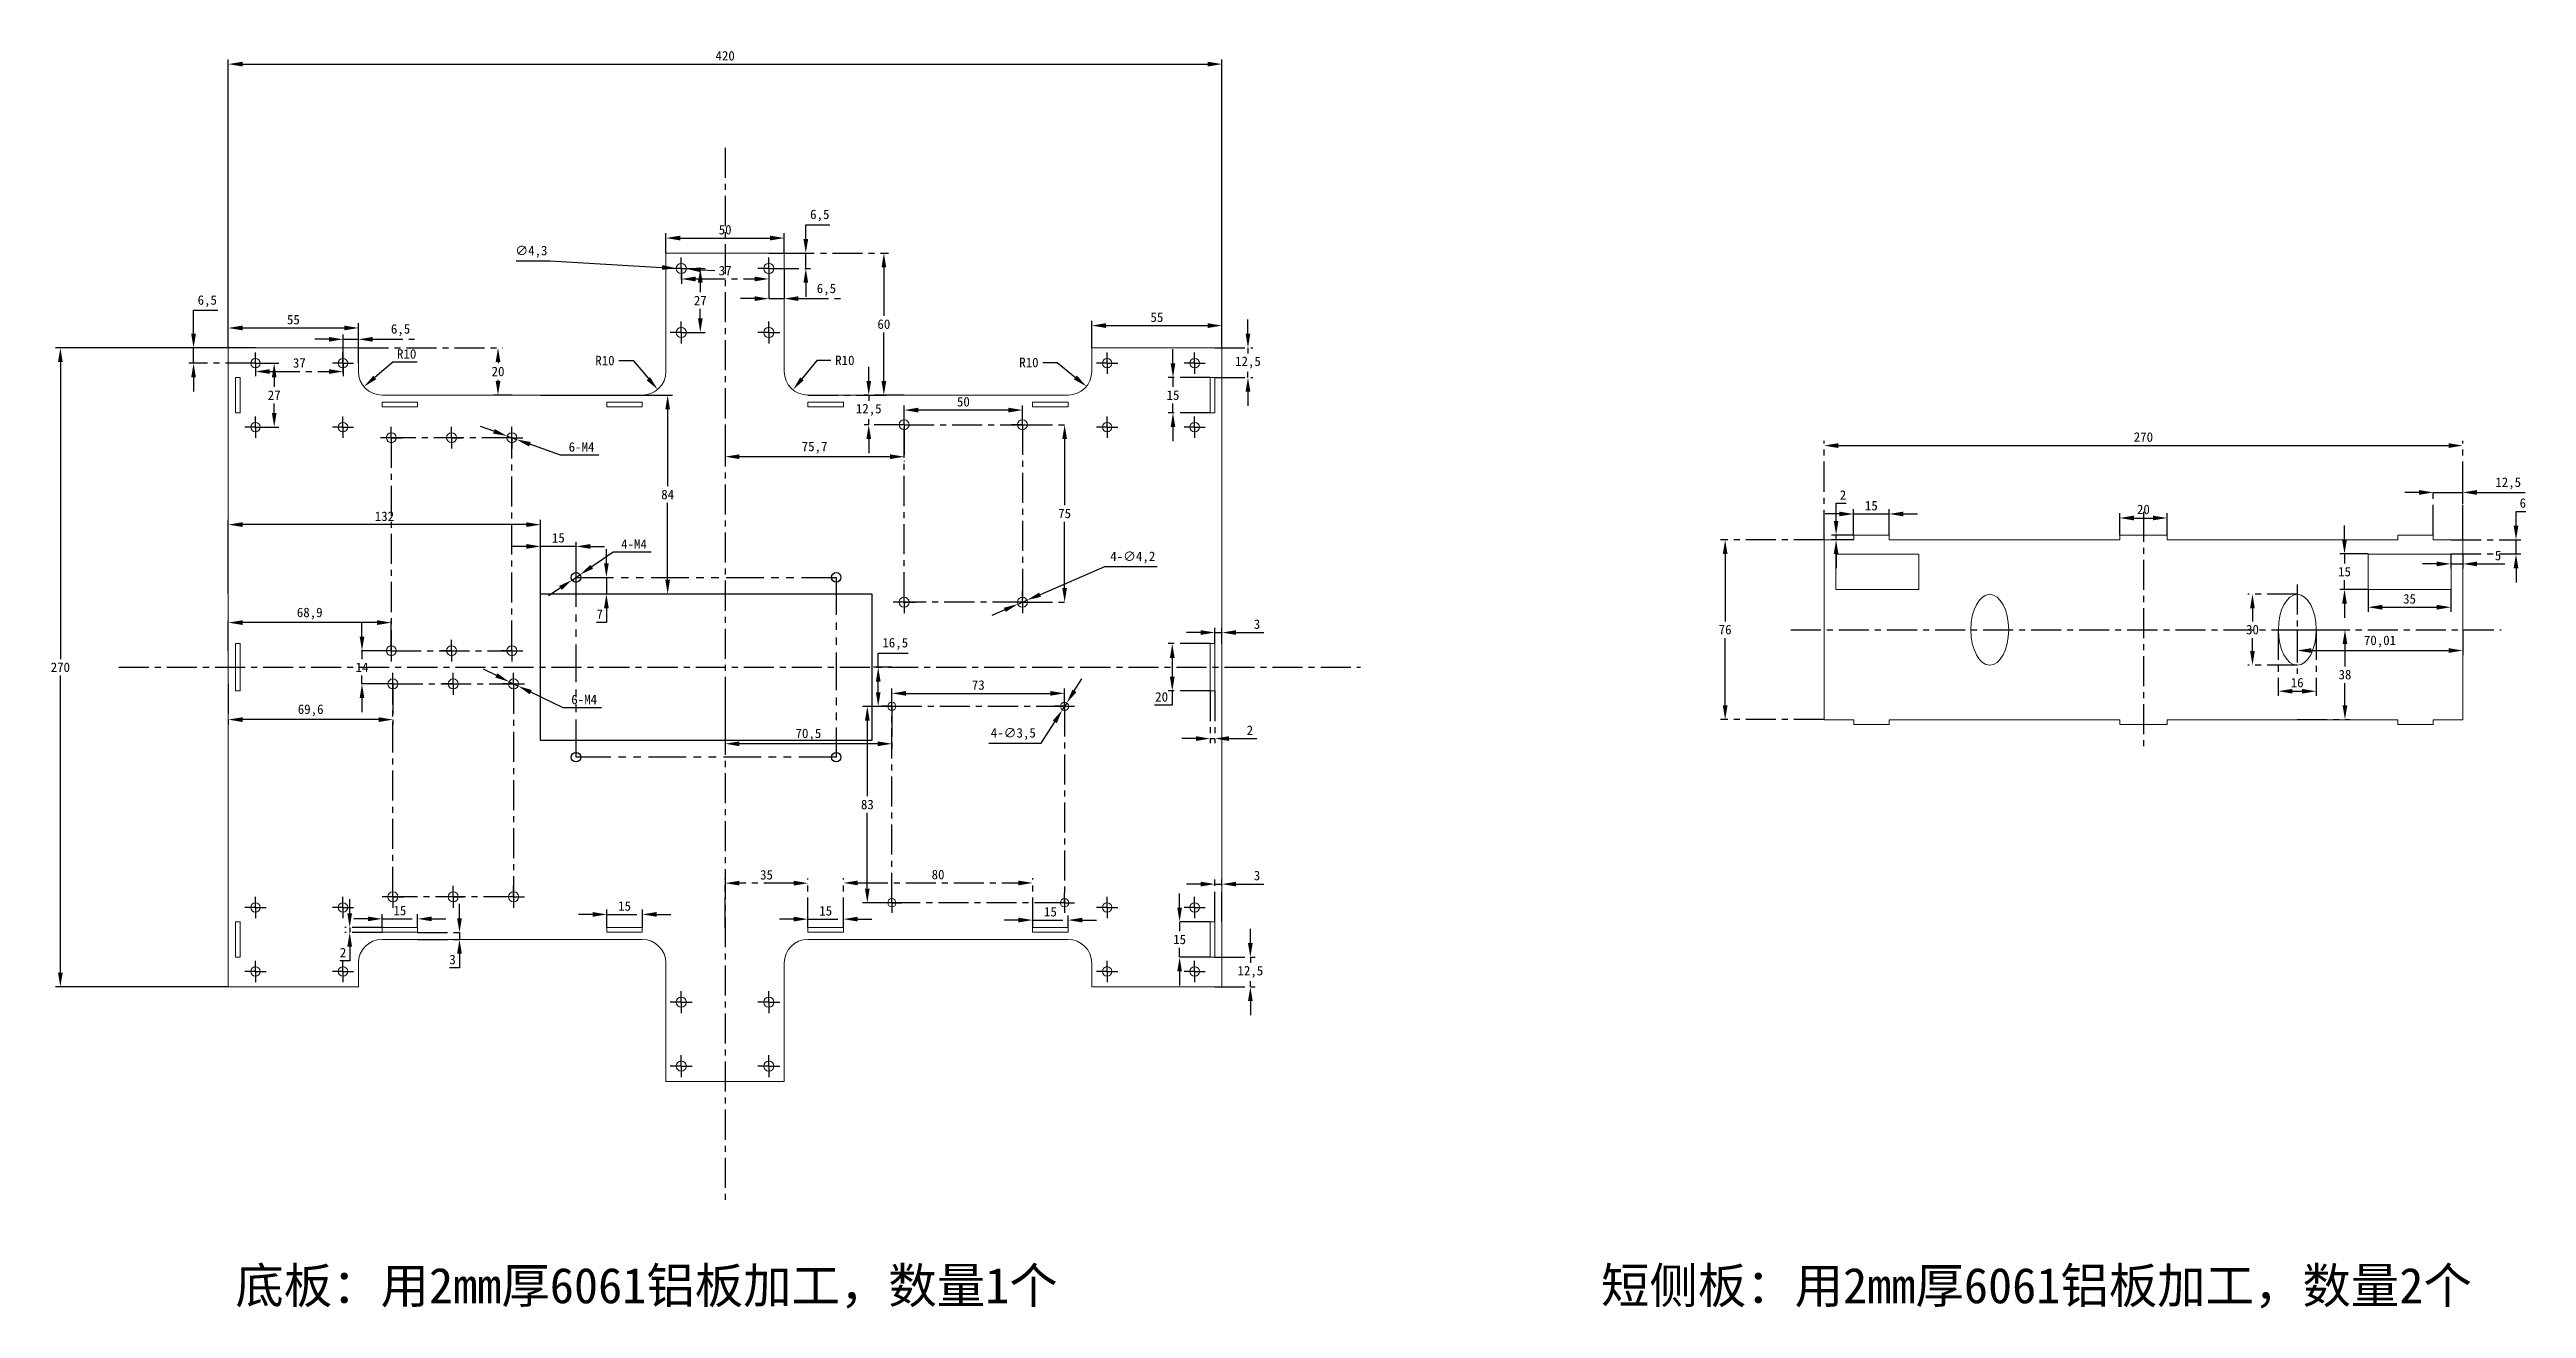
# Model space of a CAD drawing. Header units: millimetres. Extents: x -1259 to 2179, y 223 to 757.
# Drawn here: x 89 to 1136, y 225 to 757 of the extents above; entities that cross this region are included whole.
import ezdxf

# ---------------------------------------------------------------- set-up
doc = ezdxf.new("R2010")
doc.units = ezdxf.units.MM
doc.header["$PDSIZE"] = -1
doc.linetypes.add('CENTERX2', pattern=[20.32, 12.7, -2.54, 2.54, -2.54])
doc.linetypes.add('PHANTOM2', pattern=[31.75, 15.875, -3.175, 3.175, -3.175, 3.175, -3.175])
doc.layers.add('10', color=7, linetype='Continuous')
doc.dimstyles.new('ISO-25', dxfattribs={"dimtxt": 2.5, "dimasz": 2.5, "dimexe": 1.25, "dimexo": 0.625, "dimtad": 1, "dimtxsty": 'Standard', "dimcen": 2.5, "dimadec": 0, "dimazin": 0, "dimtfac": 1, "dimtmove": 0, "dimatfit": 3, "dimfxl": 1, "dimarcsym": 0})

msp = doc.modelspace()

# ---------------------------------------------------------------- texts
at = {"color": 1, "linetype": 'CENTERX2', "char_height": 15, "attachment_point": 1}
for s, insert in [('{\\fSimSun|b0|i0|c134|p2;\\C40;\\c3266552;底板：用2mm厚6061铝板加工，数量1个}', (167.967, 242.379)), ('{\\fSimSun|b0|i0|c134|p2;\\C40;\\c3266552;短侧板：用2mm厚6061铝板加工，数量2个}', (745.236, 242.379))]:
    msp.add_mtext_dynamic_manual_height_columns(s, width=490.11574, gutter_width=17.5, heights=[0], dxfattribs=dict(at, insert=insert))

# ---------------------------------------------------------------- blocks, each defined once
blk = doc.blocks.new('SW_CENTERMARKSYMBOL_0')
at = {"layer": '10', "color": 0}
for p, q in [((-2.5, 0), (-4.5, 0)), ((0, 0), (-2.5, 0)), ((0, 2.5), (0, 4.5)), ((0, 0), (0, 2.5)), ((0, 0), (0, -2.5)), ((0, 0), (2.5, 0)), ((2.5, 0), (4.5, 0)), ((0, -2.5), (0, -4.5))]:
    blk.add_line(p, q, dxfattribs=at)
blk = doc.blocks.new('SW_CENTERMARKSYMBOL_1')
at = {"layer": '10', "color": 0}
for p, q in [((-2.5, 0), (-4.5, 0)), ((0, 0), (-2.5, 0)), ((0, 2.5), (0, 4.5)), ((0, 0), (0, 2.5)), ((0, 0), (0, -2.5)), ((0, 0), (2.5, 0)), ((2.5, 0), (4.5, 0)), ((0, -2.5), (0, -4.5))]:
    blk.add_line(p, q, dxfattribs=at)
blk = doc.blocks.new('SW_CENTERMARKSYMBOL_2')
at = {"layer": '10', "color": 0}
for p, q in [((-2.5, 0), (-4.5, 0)), ((0, 0), (-2.5, 0)), ((0, 2.5), (0, 4.5)), ((0, 0), (0, 2.5)), ((0, 0), (0, -2.5)), ((0, 0), (2.5, 0)), ((2.5, 0), (4.5, 0)), ((0, -2.5), (0, -4.5))]:
    blk.add_line(p, q, dxfattribs=at)
blk = doc.blocks.new('SW_CENTERMARKSYMBOL_3')
at = {"layer": '10', "color": 0}
for p, q in [((-2.5, 0), (-4.5, 0)), ((0, 0), (-2.5, 0)), ((0, 2.5), (0, 4.5)), ((0, 0), (0, 2.5)), ((0, 0), (0, -2.5)), ((0, 0), (2.5, 0)), ((2.5, 0), (4.5, 0)), ((0, -2.5), (0, -4.5))]:
    blk.add_line(p, q, dxfattribs=at)
blk = doc.blocks.new('SW_CENTERMARKSYMBOL_4')
at = {"layer": '10', "color": 0}
for p, q in [((-2.5, 0), (-4.5, 0)), ((0, 0), (-2.5, 0)), ((0, 2.5), (0, 4.5)), ((0, 0), (0, 2.5)), ((0, 0), (0, -2.5)), ((0, 0), (2.5, 0)), ((2.5, 0), (4.5, 0)), ((0, -2.5), (0, -4.5))]:
    blk.add_line(p, q, dxfattribs=at)
blk = doc.blocks.new('SW_CENTERMARKSYMBOL_5')
at = {"layer": '10', "color": 0}
for p, q in [((-2.5, 0), (-4.5, 0)), ((0, 0), (-2.5, 0)), ((0, 2.5), (0, 4.5)), ((0, 0), (0, 2.5)), ((0, 0), (0, -2.5)), ((0, 0), (2.5, 0)), ((2.5, 0), (4.5, 0)), ((0, -2.5), (0, -4.5))]:
    blk.add_line(p, q, dxfattribs=at)
blk = doc.blocks.new('SW_CENTERMARKSYMBOL_6')
at = {"layer": '10', "color": 0}
for p, q in [((-2.5, 0), (-4.5, 0)), ((0, 0), (-2.5, 0)), ((0, 2.5), (0, 4.5)), ((0, 0), (0, 2.5)), ((0, 0), (0, -2.5)), ((0, 0), (2.5, 0)), ((2.5, 0), (4.5, 0)), ((0, -2.5), (0, -4.5))]:
    blk.add_line(p, q, dxfattribs=at)
blk = doc.blocks.new('SW_CENTERMARKSYMBOL_7')
at = {"layer": '10', "color": 0}
for p, q in [((-2.5, 0), (-4.5, 0)), ((0, 0), (-2.5, 0)), ((0, 2.5), (0, 4.5)), ((0, 0), (0, 2.5)), ((0, 0), (0, -2.5)), ((0, 0), (2.5, 0)), ((2.5, 0), (4.5, 0)), ((0, -2.5), (0, -4.5))]:
    blk.add_line(p, q, dxfattribs=at)
blk = doc.blocks.new('SW_CENTERMARKSYMBOL_8')
at = {"layer": '10', "color": 0}
for p, q in [((-2.5, 0), (-4.5, 0)), ((0, 0), (-2.5, 0)), ((0, 2.5), (0, 4.5)), ((0, 0), (0, 2.5)), ((0, 0), (0, -2.5)), ((0, 0), (2.5, 0)), ((2.5, 0), (4.5, 0)), ((0, -2.5), (0, -4.5))]:
    blk.add_line(p, q, dxfattribs=at)
blk = doc.blocks.new('SW_CENTERMARKSYMBOL_9')
at = {"layer": '10', "color": 0}
for p, q in [((-2.5, 0), (-4.5, 0)), ((0, 0), (-2.5, 0)), ((0, 2.5), (0, 4.5)), ((0, 0), (0, 2.5)), ((0, 0), (0, -2.5)), ((0, 0), (2.5, 0)), ((2.5, 0), (4.5, 0)), ((0, -2.5), (0, -4.5))]:
    blk.add_line(p, q, dxfattribs=at)
blk = doc.blocks.new('SW_CENTERMARKSYMBOL_10')
at = {"layer": '10', "color": 0}
for p, q in [((-2.5, 0), (-4.5, 0)), ((0, 0), (-2.5, 0)), ((0, 2.5), (0, 4.5)), ((0, 0), (0, 2.5)), ((0, 0), (0, -2.5)), ((0, 0), (2.5, 0)), ((2.5, 0), (4.5, 0)), ((0, -2.5), (0, -4.5))]:
    blk.add_line(p, q, dxfattribs=at)
blk = doc.blocks.new('SW_CENTERMARKSYMBOL_11')
at = {"layer": '10', "color": 0}
for p, q in [((-2.5, 0), (-4.5, 0)), ((0, 0), (-2.5, 0)), ((0, 2.5), (0, 4.5)), ((0, 0), (0, 2.5)), ((0, 0), (0, -2.5)), ((0, 0), (2.5, 0)), ((2.5, 0), (4.5, 0)), ((0, -2.5), (0, -4.5))]:
    blk.add_line(p, q, dxfattribs=at)
blk = doc.blocks.new('SW_CENTERMARKSYMBOL_12')
at = {"layer": '10', "color": 0}
for p, q in [((-2.5, 0), (-4.5, 0)), ((0, 0), (-2.5, 0)), ((0, 2.5), (0, 4.5)), ((0, 0), (0, 2.5)), ((0, 0), (0, -2.5)), ((0, 0), (2.5, 0)), ((2.5, 0), (4.5, 0)), ((0, -2.5), (0, -4.5))]:
    blk.add_line(p, q, dxfattribs=at)
blk = doc.blocks.new('SW_CENTERMARKSYMBOL_13')
at = {"layer": '10', "color": 0}
for p, q in [((-2.5, 0), (-4.5, 0)), ((0, 0), (-2.5, 0)), ((0, 2.5), (0, 4.5)), ((0, 0), (0, 2.5)), ((0, 0), (0, -2.5)), ((0, 0), (2.5, 0)), ((2.5, 0), (4.5, 0)), ((0, -2.5), (0, -4.5))]:
    blk.add_line(p, q, dxfattribs=at)
blk = doc.blocks.new('SW_CENTERMARKSYMBOL_14')
at = {"layer": '10', "color": 0}
for p, q in [((-2.5, 0), (-4.5, 0)), ((0, 0), (-2.5, 0)), ((0, 2.5), (0, 4.5)), ((0, 0), (0, 2.5)), ((0, 0), (0, -2.5)), ((0, 0), (2.5, 0)), ((2.5, 0), (4.5, 0)), ((0, -2.5), (0, -4.5))]:
    blk.add_line(p, q, dxfattribs=at)
blk = doc.blocks.new('SW_CENTERMARKSYMBOL_15')
at = {"layer": '10', "color": 0}
for p, q in [((-2.5, 0), (-4.5, 0)), ((0, 0), (-2.5, 0)), ((0, 2.5), (0, 4.5)), ((0, 0), (0, 2.5)), ((0, 0), (0, -2.5)), ((0, 0), (2.5, 0)), ((2.5, 0), (4.5, 0)), ((0, -2.5), (0, -4.5))]:
    blk.add_line(p, q, dxfattribs=at)
blk = doc.blocks.new('SW_CENTERMARKSYMBOL_16')
at = {"layer": '10', "color": 0}
for p, q in [((-2.5, 0), (-4.65, 0)), ((0, 0), (-2.5, 0)), ((0, 2.5), (0, 4.65)), ((0, 0), (0, 2.5)), ((0, 0), (0, -2.5)), ((0, 0), (2.5, 0)), ((2.5, 0), (4.65, 0)), ((0, -2.5), (0, -4.65))]:
    blk.add_line(p, q, dxfattribs=at)
blk = doc.blocks.new('SW_CENTERMARKSYMBOL_17')
at = {"layer": '10', "color": 0}
for p, q in [((-2.5, 0), (-4.65, 0)), ((0, 0), (-2.5, 0)), ((0, 2.5), (0, 4.65)), ((0, 0), (0, 2.5)), ((0, 0), (0, -2.5)), ((0, 0), (2.5, 0)), ((2.5, 0), (4.65, 0)), ((0, -2.5), (0, -4.65))]:
    blk.add_line(p, q, dxfattribs=at)
blk = doc.blocks.new('SW_CENTERMARKSYMBOL_18')
at = {"layer": '10', "color": 0}
for p, q in [((-2.5, 0), (-4.65, 0)), ((0, 0), (-2.5, 0)), ((0, 2.5), (0, 4.65)), ((0, 0), (0, 2.5)), ((0, 0), (0, -2.5)), ((0, 0), (2.5, 0)), ((2.5, 0), (4.65, 0)), ((0, -2.5), (0, -4.65))]:
    blk.add_line(p, q, dxfattribs=at)
blk = doc.blocks.new('SW_CENTERMARKSYMBOL_19')
at = {"layer": '10', "color": 0}
for p, q in [((-2.5, 0), (-4.65, 0)), ((0, 0), (-2.5, 0)), ((0, 2.5), (0, 4.65)), ((0, 0), (0, 2.5)), ((0, 0), (0, -2.5)), ((0, 0), (2.5, 0)), ((2.5, 0), (4.65, 0)), ((0, -2.5), (0, -4.65))]:
    blk.add_line(p, q, dxfattribs=at)
blk = doc.blocks.new('SW_CENTERMARKSYMBOL_20')
at = {"layer": '10', "color": 0}
for p, q in [((-2.5, 0), (-4.65, 0)), ((0, 0), (-2.5, 0)), ((0, 2.5), (0, 4.65)), ((0, 0), (0, 2.5)), ((0, 0), (0, -2.5)), ((0, 0), (2.5, 0)), ((2.5, 0), (4.65, 0)), ((0, -2.5), (0, -4.65))]:
    blk.add_line(p, q, dxfattribs=at)
blk = doc.blocks.new('SW_CENTERMARKSYMBOL_21')
at = {"layer": '10', "color": 0}
for p, q in [((-2.5, 0), (-4.65, 0)), ((0, 0), (-2.5, 0)), ((0, 2.5), (0, 4.65)), ((0, 0), (0, 2.5)), ((0, 0), (0, -2.5)), ((0, 0), (2.5, 0)), ((2.5, 0), (4.65, 0)), ((0, -2.5), (0, -4.65))]:
    blk.add_line(p, q, dxfattribs=at)
blk = doc.blocks.new('SW_CENTERMARKSYMBOL_22')
at = {"layer": '10', "color": 0}
for p, q in [((-2.5, 0), (-4.65, 0)), ((0, 0), (-2.5, 0)), ((0, 2.5), (0, 4.65)), ((0, 0), (0, 2.5)), ((0, 0), (0, -2.5)), ((0, 0), (2.5, 0)), ((2.5, 0), (4.65, 0)), ((0, -2.5), (0, -4.65))]:
    blk.add_line(p, q, dxfattribs=at)
blk = doc.blocks.new('SW_CENTERMARKSYMBOL_23')
at = {"layer": '10', "color": 0}
for p, q in [((-2.5, 0), (-4.65, 0)), ((0, 0), (-2.5, 0)), ((0, 2.5), (0, 4.65)), ((0, 0), (0, 2.5)), ((0, 0), (0, -2.5)), ((0, 0), (2.5, 0)), ((2.5, 0), (4.65, 0)), ((0, -2.5), (0, -4.65))]:
    blk.add_line(p, q, dxfattribs=at)
blk = doc.blocks.new('SW_CENTERMARKSYMBOL_24')
at = {"layer": '10', "color": 0}
for p, q in [((-2.5, 0), (-4.6, 0)), ((0, 0), (-2.5, 0)), ((0, 2.5), (0, 4.6)), ((0, 0), (0, 2.5)), ((0, 0), (0, -2.5)), ((0, 0), (2.5, 0)), ((2.5, 0), (4.6, 0)), ((0, -2.5), (0, -4.6))]:
    blk.add_line(p, q, dxfattribs=at)
blk = doc.blocks.new('SW_CENTERMARKSYMBOL_25')
at = {"layer": '10', "color": 0}
for p, q in [((-2.5, 0), (-4.6, 0)), ((0, 0), (-2.5, 0)), ((0, 2.5), (0, 4.6)), ((0, 0), (0, 2.5)), ((0, 0), (0, -2.5)), ((0, 0), (2.5, 0)), ((2.5, 0), (4.6, 0)), ((0, -2.5), (0, -4.6))]:
    blk.add_line(p, q, dxfattribs=at)
blk = doc.blocks.new('SW_CENTERMARKSYMBOL_26')
at = {"layer": '10', "color": 0}
for p, q in [((-2.5, 0), (-4.6, 0)), ((0, 0), (-2.5, 0)), ((0, 2.5), (0, 4.6)), ((0, 0), (0, 2.5)), ((0, 0), (0, -2.5)), ((0, 0), (2.5, 0)), ((2.5, 0), (4.6, 0)), ((0, -2.5), (0, -4.6))]:
    blk.add_line(p, q, dxfattribs=at)
blk = doc.blocks.new('SW_CENTERMARKSYMBOL_27')
at = {"layer": '10', "color": 0}
for p, q in [((-2.5, 0), (-4.6, 0)), ((0, 0), (-2.5, 0)), ((0, 2.5), (0, 4.6)), ((0, 0), (0, 2.5)), ((0, 0), (0, -2.5)), ((0, 0), (2.5, 0)), ((2.5, 0), (4.6, 0)), ((0, -2.5), (0, -4.6))]:
    blk.add_line(p, q, dxfattribs=at)
blk = doc.blocks.new('SW_CENTERMARKSYMBOL_28')
at = {"layer": '10', "color": 0}
for p, q in [((-2.5, 0), (-4.6, 0)), ((0, 0), (-2.5, 0)), ((0, 2.5), (0, 4.6)), ((0, 0), (0, 2.5)), ((0, 0), (0, -2.5)), ((0, 0), (2.5, 0)), ((2.5, 0), (4.6, 0)), ((0, -2.5), (0, -4.6))]:
    blk.add_line(p, q, dxfattribs=at)
blk = doc.blocks.new('SW_CENTERMARKSYMBOL_29')
at = {"layer": '10', "color": 0}
for p, q in [((-2.5, 0), (-4.6, 0)), ((0, 0), (-2.5, 0)), ((0, 2.5), (0, 4.6)), ((0, 0), (0, 2.5)), ((0, 0), (0, -2.5)), ((0, 0), (2.5, 0)), ((2.5, 0), (4.6, 0)), ((0, -2.5), (0, -4.6))]:
    blk.add_line(p, q, dxfattribs=at)
blk = doc.blocks.new('SW_CENTERMARKSYMBOL_30')
at = {"layer": '10', "color": 0}
for p, q in [((-2.5, 0), (-4.6, 0)), ((0, 0), (-2.5, 0)), ((0, 2.5), (0, 4.6)), ((0, 0), (0, 2.5)), ((0, 0), (0, -2.5)), ((0, 0), (2.5, 0)), ((2.5, 0), (4.6, 0)), ((0, -2.5), (0, -4.6))]:
    blk.add_line(p, q, dxfattribs=at)
blk = doc.blocks.new('SW_CENTERMARKSYMBOL_31')
at = {"layer": '10', "color": 0}
for p, q in [((-2.5, 0), (-4.6, 0)), ((0, 0), (-2.5, 0)), ((0, 2.5), (0, 4.6)), ((0, 0), (0, 2.5)), ((0, 0), (0, -2.5)), ((0, 0), (2.5, 0)), ((2.5, 0), (4.6, 0)), ((0, -2.5), (0, -4.6))]:
    blk.add_line(p, q, dxfattribs=at)
blk = doc.blocks.new('SW_CENTERMARKSYMBOL_32')
at = {"layer": '10', "color": 0}
for p, q in [((-2.5, 0), (-4.6, 0)), ((0, 0), (-2.5, 0)), ((0, 2.5), (0, 4.6)), ((0, 0), (0, 2.5)), ((0, 0), (0, -2.5)), ((0, 0), (2.5, 0)), ((2.5, 0), (4.6, 0)), ((0, -2.5), (0, -4.6))]:
    blk.add_line(p, q, dxfattribs=at)
blk = doc.blocks.new('SW_CENTERMARKSYMBOL_33')
at = {"layer": '10', "color": 0}
for p, q in [((-2.5, 0), (-4.6, 0)), ((0, 0), (-2.5, 0)), ((0, 2.5), (0, 4.6)), ((0, 0), (0, 2.5)), ((0, 0), (0, -2.5)), ((0, 0), (2.5, 0)), ((2.5, 0), (4.6, 0)), ((0, -2.5), (0, -4.6))]:
    blk.add_line(p, q, dxfattribs=at)
blk = doc.blocks.new('SW_CENTERMARKSYMBOL_34')
at = {"layer": '10', "color": 0}
for p, q in [((-2.5, 0), (-4.6, 0)), ((0, 0), (-2.5, 0)), ((0, 2.5), (0, 4.6)), ((0, 0), (0, 2.5)), ((0, 0), (0, -2.5)), ((0, 0), (2.5, 0)), ((2.5, 0), (4.6, 0)), ((0, -2.5), (0, -4.6))]:
    blk.add_line(p, q, dxfattribs=at)
blk = doc.blocks.new('SW_CENTERMARKSYMBOL_35')
at = {"layer": '10', "color": 0}
for p, q in [((-2.5, 0), (-4.6, 0)), ((0, 0), (-2.5, 0)), ((0, 2.5), (0, 4.6)), ((0, 0), (0, 2.5)), ((0, 0), (0, -2.5)), ((0, 0), (2.5, 0)), ((2.5, 0), (4.6, 0)), ((0, -2.5), (0, -4.6))]:
    blk.add_line(p, q, dxfattribs=at)
blk = doc.blocks.new('SW_CENTERMARKSYMBOL_36')
at = {"layer": '10', "color": 0}
for p, q in [((-2.5, 0), (-4.6, 0)), ((0, 0), (-2.5, 0)), ((0, 2.5), (0, 4.6)), ((0, 0), (0, 2.5)), ((0, 0), (0, -2.5)), ((0, 0), (2.5, 0)), ((2.5, 0), (4.6, 0)), ((0, -2.5), (0, -4.6))]:
    blk.add_line(p, q, dxfattribs=at)
blk = doc.blocks.new('SW_CENTERMARKSYMBOL_37')
at = {"layer": '10', "color": 0}
for p, q in [((-2.5, 0), (-4.6, 0)), ((0, 0), (-2.5, 0)), ((0, 2.5), (0, 4.6)), ((0, 0), (0, 2.5)), ((0, 0), (0, -2.5)), ((0, 0), (2.5, 0)), ((2.5, 0), (4.6, 0)), ((0, -2.5), (0, -4.6))]:
    blk.add_line(p, q, dxfattribs=at)
blk = doc.blocks.new('SW_CENTERMARKSYMBOL_38')
at = {"layer": '10', "color": 0}
for p, q in [((-2.5, 0), (-4.6, 0)), ((0, 0), (-2.5, 0)), ((0, 2.5), (0, 4.6)), ((0, 0), (0, 2.5)), ((0, 0), (0, -2.5)), ((0, 0), (2.5, 0)), ((2.5, 0), (4.6, 0)), ((0, -2.5), (0, -4.6))]:
    blk.add_line(p, q, dxfattribs=at)
blk = doc.blocks.new('SW_CENTERMARKSYMBOL_39')
at = {"layer": '10', "color": 0}
for p, q in [((-2.5, 0), (-4.6, 0)), ((0, 0), (-2.5, 0)), ((0, 2.5), (0, 4.6)), ((0, 0), (0, 2.5)), ((0, 0), (0, -2.5)), ((0, 0), (2.5, 0)), ((2.5, 0), (4.6, 0)), ((0, -2.5), (0, -4.6))]:
    blk.add_line(p, q, dxfattribs=at)
blk = doc.blocks.new('SW_CENTERMARKSYMBOL_40')
at = {"layer": '10', "color": 0}
for p, q in [((-2.5, 0), (-4.25, 0)), ((0, 0), (-2.5, 0)), ((0, 2.5), (0, 4.25)), ((0, 0), (0, 2.5)), ((0, 0), (0, -2.5)), ((0, 0), (2.5, 0)), ((2.5, 0), (4.25, 0)), ((0, -2.5), (0, -4.25))]:
    blk.add_line(p, q, dxfattribs=at)
blk = doc.blocks.new('SW_CENTERMARKSYMBOL_41')
at = {"layer": '10', "color": 0}
for p, q in [((-2.5, 0), (-4.25, 0)), ((0, 0), (-2.5, 0)), ((0, 2.5), (0, 4.25)), ((0, 0), (0, 2.5)), ((0, 0), (0, -2.5)), ((0, 0), (2.5, 0)), ((2.5, 0), (4.25, 0)), ((0, -2.5), (0, -4.25))]:
    blk.add_line(p, q, dxfattribs=at)
blk = doc.blocks.new('SW_CENTERMARKSYMBOL_42')
at = {"layer": '10', "color": 0}
for p, q in [((-2.5, 0), (-4.25, 0)), ((0, 0), (-2.5, 0)), ((0, 2.5), (0, 4.25)), ((0, 0), (0, 2.5)), ((0, 0), (0, -2.5)), ((0, 0), (2.5, 0)), ((2.5, 0), (4.25, 0)), ((0, -2.5), (0, -4.25))]:
    blk.add_line(p, q, dxfattribs=at)
blk = doc.blocks.new('SW_CENTERMARKSYMBOL_43')
at = {"layer": '10', "color": 0}
for p, q in [((-2.5, 0), (-4.25, 0)), ((0, 0), (-2.5, 0)), ((0, 2.5), (0, 4.25)), ((0, 0), (0, 2.5)), ((0, 0), (0, -2.5)), ((0, 0), (2.5, 0)), ((2.5, 0), (4.25, 0)), ((0, -2.5), (0, -4.25))]:
    blk.add_line(p, q, dxfattribs=at)
blk = doc.blocks.new('SW_CENTERMARKSYMBOL_44')
at = {"layer": '10', "color": 0}
for p, q in [((-2.5, 0), (-4.5, 0)), ((0, 0), (-2.5, 0)), ((0, 2.5), (0, 4.5)), ((0, 0), (0, 2.5)), ((0, 0), (0, -2.5)), ((0, 0), (2.5, 0)), ((2.5, 0), (4.5, 0)), ((0, -2.5), (0, -4.5))]:
    blk.add_line(p, q, dxfattribs=at)
blk = doc.blocks.new('SW_CENTERMARKSYMBOL_45')
at = {"layer": '10', "color": 0}
for p, q in [((-2.5, 0), (-4.5, 0)), ((0, 0), (-2.5, 0)), ((0, 2.5), (0, 4.5)), ((0, 0), (0, 2.5)), ((0, 0), (0, -2.5)), ((0, 0), (2.5, 0)), ((2.5, 0), (4.5, 0)), ((0, -2.5), (0, -4.5))]:
    blk.add_line(p, q, dxfattribs=at)
blk = doc.blocks.new('SW_CENTERMARKSYMBOL_46')
at = {"layer": '10', "color": 0}
for p, q in [((-2.5, 0), (-4.5, 0)), ((0, 0), (-2.5, 0)), ((0, 2.5), (0, 4.5)), ((0, 0), (0, 2.5)), ((0, 0), (0, -2.5)), ((0, 0), (2.5, 0)), ((2.5, 0), (4.5, 0)), ((0, -2.5), (0, -4.5))]:
    blk.add_line(p, q, dxfattribs=at)
blk = doc.blocks.new('SW_CENTERMARKSYMBOL_47')
at = {"layer": '10', "color": 0}
for p, q in [((-2.5, 0), (-4.5, 0)), ((0, 0), (-2.5, 0)), ((0, 2.5), (0, 4.5)), ((0, 0), (0, 2.5)), ((0, 0), (0, -2.5)), ((0, 0), (2.5, 0)), ((2.5, 0), (4.5, 0)), ((0, -2.5), (0, -4.5))]:
    blk.add_line(p, q, dxfattribs=at)
blk = doc.blocks.new('SW_CENTERMARKSYMBOL_48')
at = {"layer": '10', "color": 0}
for p, q in [((-2.5, 0), (-4.5, 0)), ((0, 0), (-2.5, 0)), ((0, 2.5), (0, 4.5)), ((0, 0), (0, 2.5)), ((0, 0), (0, -2.5)), ((0, 0), (2.5, 0)), ((2.5, 0), (4.5, 0)), ((0, -2.5), (0, -4.5))]:
    blk.add_line(p, q, dxfattribs=at)
blk = doc.blocks.new('SW_CENTERMARKSYMBOL_49')
at = {"layer": '10', "color": 0}
for p, q in [((-2.5, 0), (-4.5, 0)), ((0, 0), (-2.5, 0)), ((0, 2.5), (0, 4.5)), ((0, 0), (0, 2.5)), ((0, 0), (0, -2.5)), ((0, 0), (2.5, 0)), ((2.5, 0), (4.5, 0)), ((0, -2.5), (0, -4.5))]:
    blk.add_line(p, q, dxfattribs=at)
blk = doc.blocks.new('SW_CENTERMARKSYMBOL_50')
at = {"layer": '10', "color": 0}
for p, q in [((-2.5, 0), (-4.5, 0)), ((0, 0), (-2.5, 0)), ((0, 2.5), (0, 4.5)), ((0, 0), (0, 2.5)), ((0, 0), (0, -2.5)), ((0, 0), (2.5, 0)), ((2.5, 0), (4.5, 0)), ((0, -2.5), (0, -4.5))]:
    blk.add_line(p, q, dxfattribs=at)
blk = doc.blocks.new('SW_CENTERMARKSYMBOL_51')
at = {"layer": '10', "color": 0}
for p, q in [((-2.5, 0), (-4.5, 0)), ((0, 0), (-2.5, 0)), ((0, 2.5), (0, 4.5)), ((0, 0), (0, 2.5)), ((0, 0), (0, -2.5)), ((0, 0), (2.5, 0)), ((2.5, 0), (4.5, 0)), ((0, -2.5), (0, -4.5))]:
    blk.add_line(p, q, dxfattribs=at)
blk = doc.blocks.new('SW_CENTERMARKSYMBOL_52')
at = {"layer": '10', "color": 0}
for p, q in [((-2.5, 0), (-4.5, 0)), ((0, 0), (-2.5, 0)), ((0, 2.5), (0, 4.5)), ((0, 0), (0, 2.5)), ((0, 0), (0, -2.5)), ((0, 0), (2.5, 0)), ((2.5, 0), (4.5, 0)), ((0, -2.5), (0, -4.5))]:
    blk.add_line(p, q, dxfattribs=at)
blk = doc.blocks.new('SW_CENTERMARKSYMBOL_53')
at = {"layer": '10', "color": 0}
for p, q in [((-2.5, 0), (-4.5, 0)), ((0, 0), (-2.5, 0)), ((0, 2.5), (0, 4.5)), ((0, 0), (0, 2.5)), ((0, 0), (0, -2.5)), ((0, 0), (2.5, 0)), ((2.5, 0), (4.5, 0)), ((0, -2.5), (0, -4.5))]:
    blk.add_line(p, q, dxfattribs=at)
blk = doc.blocks.new('SW_CENTERMARKSYMBOL_54')
at = {"layer": '10', "color": 0}
for p, q in [((-2.5, 0), (-4.5, 0)), ((0, 0), (-2.5, 0)), ((0, 2.5), (0, 4.5)), ((0, 0), (0, 2.5)), ((0, 0), (0, -2.5)), ((0, 0), (2.5, 0)), ((2.5, 0), (4.5, 0)), ((0, -2.5), (0, -4.5))]:
    blk.add_line(p, q, dxfattribs=at)
blk = doc.blocks.new('SW_CENTERMARKSYMBOL_55')
at = {"layer": '10', "color": 0}
for p, q in [((-2.5, 0), (-4.5, 0)), ((0, 0), (-2.5, 0)), ((0, 2.5), (0, 4.5)), ((0, 0), (0, 2.5)), ((0, 0), (0, -2.5)), ((0, 0), (2.5, 0)), ((2.5, 0), (4.5, 0)), ((0, -2.5), (0, -4.5))]:
    blk.add_line(p, q, dxfattribs=at)
blk = doc.blocks.new('SW_CENTERMARKSYMBOL_56')
at = {"layer": '10', "color": 0}
for p, q in [((-2.5, 0), (-4.5, 0)), ((0, 0), (-2.5, 0)), ((0, 2.5), (0, 4.5)), ((0, 0), (0, 2.5)), ((0, 0), (0, -2.5)), ((0, 0), (2.5, 0)), ((2.5, 0), (4.5, 0)), ((0, -2.5), (0, -4.5))]:
    blk.add_line(p, q, dxfattribs=at)
blk = doc.blocks.new('SW_CENTERMARKSYMBOL_57')
at = {"layer": '10', "color": 0}
for p, q in [((-2.5, 0), (-4.5, 0)), ((0, 0), (-2.5, 0)), ((0, 2.5), (0, 4.5)), ((0, 0), (0, 2.5)), ((0, 0), (0, -2.5)), ((0, 0), (2.5, 0)), ((2.5, 0), (4.5, 0)), ((0, -2.5), (0, -4.5))]:
    blk.add_line(p, q, dxfattribs=at)
blk = doc.blocks.new('SW_CENTERMARKSYMBOL_58')
at = {"layer": '10', "color": 0}
for p, q in [((-2.5, 0), (-4.5, 0)), ((0, 0), (-2.5, 0)), ((0, 2.5), (0, 4.5)), ((0, 0), (0, 2.5)), ((0, 0), (0, -2.5)), ((0, 0), (2.5, 0)), ((2.5, 0), (4.5, 0)), ((0, -2.5), (0, -4.5))]:
    blk.add_line(p, q, dxfattribs=at)
blk = doc.blocks.new('SW_CENTERMARKSYMBOL_59')
at = {"layer": '10', "color": 0}
for p, q in [((-2.5, 0), (-4.5, 0)), ((0, 0), (-2.5, 0)), ((0, 2.5), (0, 4.5)), ((0, 0), (0, 2.5)), ((0, 0), (0, -2.5)), ((0, 0), (2.5, 0)), ((2.5, 0), (4.5, 0)), ((0, -2.5), (0, -4.5))]:
    blk.add_line(p, q, dxfattribs=at)
blk = doc.blocks.new('SW_CENTERMARKSYMBOL_60')
at = {"layer": '10', "color": 0}
for p, q in [((-2.5, 0), (-4.65, 0)), ((0, 0), (-2.5, 0)), ((0, 2.5), (0, 4.65)), ((0, 0), (0, 2.5)), ((0, 0), (0, -2.5)), ((0, 0), (2.5, 0)), ((2.5, 0), (4.65, 0)), ((0, -2.5), (0, -4.65))]:
    blk.add_line(p, q, dxfattribs=at)
blk = doc.blocks.new('SW_CENTERMARKSYMBOL_61')
at = {"layer": '10', "color": 0}
for p, q in [((-2.5, 0), (-4.65, 0)), ((0, 0), (-2.5, 0)), ((0, 2.5), (0, 4.65)), ((0, 0), (0, 2.5)), ((0, 0), (0, -2.5)), ((0, 0), (2.5, 0)), ((2.5, 0), (4.65, 0)), ((0, -2.5), (0, -4.65))]:
    blk.add_line(p, q, dxfattribs=at)
blk = doc.blocks.new('SW_CENTERMARKSYMBOL_62')
at = {"layer": '10', "color": 0}
for p, q in [((-2.5, 0), (-4.65, 0)), ((0, 0), (-2.5, 0)), ((0, 2.5), (0, 4.65)), ((0, 0), (0, 2.5)), ((0, 0), (0, -2.5)), ((0, 0), (2.5, 0)), ((2.5, 0), (4.65, 0)), ((0, -2.5), (0, -4.65))]:
    blk.add_line(p, q, dxfattribs=at)
blk = doc.blocks.new('SW_CENTERMARKSYMBOL_63')
at = {"layer": '10', "color": 0}
for p, q in [((-2.5, 0), (-4.65, 0)), ((0, 0), (-2.5, 0)), ((0, 2.5), (0, 4.65)), ((0, 0), (0, 2.5)), ((0, 0), (0, -2.5)), ((0, 0), (2.5, 0)), ((2.5, 0), (4.65, 0)), ((0, -2.5), (0, -4.65))]:
    blk.add_line(p, q, dxfattribs=at)
blk = doc.blocks.new('SW_CENTERMARKSYMBOL_64')
at = {"layer": '10', "color": 0}
for p, q in [((-2.5, 0), (-4.65, 0)), ((0, 0), (-2.5, 0)), ((0, 2.5), (0, 4.65)), ((0, 0), (0, 2.5)), ((0, 0), (0, -2.5)), ((0, 0), (2.5, 0)), ((2.5, 0), (4.65, 0)), ((0, -2.5), (0, -4.65))]:
    blk.add_line(p, q, dxfattribs=at)
blk = doc.blocks.new('SW_CENTERMARKSYMBOL_65')
at = {"layer": '10', "color": 0}
for p, q in [((-2.5, 0), (-4.65, 0)), ((0, 0), (-2.5, 0)), ((0, 2.5), (0, 4.65)), ((0, 0), (0, 2.5)), ((0, 0), (0, -2.5)), ((0, 0), (2.5, 0)), ((2.5, 0), (4.65, 0)), ((0, -2.5), (0, -4.65))]:
    blk.add_line(p, q, dxfattribs=at)
blk = doc.blocks.new('SW_CENTERMARKSYMBOL_66')
at = {"layer": '10', "color": 0}
for p, q in [((-2.5, 0), (-4.65, 0)), ((0, 0), (-2.5, 0)), ((0, 2.5), (0, 4.65)), ((0, 0), (0, 2.5)), ((0, 0), (0, -2.5)), ((0, 0), (2.5, 0)), ((2.5, 0), (4.65, 0)), ((0, -2.5), (0, -4.65))]:
    blk.add_line(p, q, dxfattribs=at)
blk = doc.blocks.new('SW_CENTERMARKSYMBOL_67')
at = {"layer": '10', "color": 0}
for p, q in [((-2.5, 0), (-4.65, 0)), ((0, 0), (-2.5, 0)), ((0, 2.5), (0, 4.65)), ((0, 0), (0, 2.5)), ((0, 0), (0, -2.5)), ((0, 0), (2.5, 0)), ((2.5, 0), (4.65, 0)), ((0, -2.5), (0, -4.65))]:
    blk.add_line(p, q, dxfattribs=at)
blk = doc.blocks.new('SW_CENTERMARKSYMBOL_68')
at = {"layer": '10', "color": 0}
for p, q in [((-2.5, 0), (-4.6, 0)), ((0, 0), (-2.5, 0)), ((0, 2.5), (0, 4.6)), ((0, 0), (0, 2.5)), ((0, 0), (0, -2.5)), ((0, 0), (2.5, 0)), ((2.5, 0), (4.6, 0)), ((0, -2.5), (0, -4.6))]:
    blk.add_line(p, q, dxfattribs=at)
blk = doc.blocks.new('SW_CENTERMARKSYMBOL_69')
at = {"layer": '10', "color": 0}
for p, q in [((-2.5, 0), (-4.6, 0)), ((0, 0), (-2.5, 0)), ((0, 2.5), (0, 4.6)), ((0, 0), (0, 2.5)), ((0, 0), (0, -2.5)), ((0, 0), (2.5, 0)), ((2.5, 0), (4.6, 0)), ((0, -2.5), (0, -4.6))]:
    blk.add_line(p, q, dxfattribs=at)
blk = doc.blocks.new('SW_CENTERMARKSYMBOL_70')
at = {"layer": '10', "color": 0}
for p, q in [((-2.5, 0), (-4.6, 0)), ((0, 0), (-2.5, 0)), ((0, 2.5), (0, 4.6)), ((0, 0), (0, 2.5)), ((0, 0), (0, -2.5)), ((0, 0), (2.5, 0)), ((2.5, 0), (4.6, 0)), ((0, -2.5), (0, -4.6))]:
    blk.add_line(p, q, dxfattribs=at)
blk = doc.blocks.new('SW_CENTERMARKSYMBOL_71')
at = {"layer": '10', "color": 0}
for p, q in [((-2.5, 0), (-4.6, 0)), ((0, 0), (-2.5, 0)), ((0, 2.5), (0, 4.6)), ((0, 0), (0, 2.5)), ((0, 0), (0, -2.5)), ((0, 0), (2.5, 0)), ((2.5, 0), (4.6, 0)), ((0, -2.5), (0, -4.6))]:
    blk.add_line(p, q, dxfattribs=at)
blk = doc.blocks.new('SW_CENTERMARKSYMBOL_72')
at = {"layer": '10', "color": 0}
for p, q in [((-2.5, 0), (-4.6, 0)), ((0, 0), (-2.5, 0)), ((0, 2.5), (0, 4.6)), ((0, 0), (0, 2.5)), ((0, 0), (0, -2.5)), ((0, 0), (2.5, 0)), ((2.5, 0), (4.6, 0)), ((0, -2.5), (0, -4.6))]:
    blk.add_line(p, q, dxfattribs=at)
blk = doc.blocks.new('SW_CENTERMARKSYMBOL_73')
at = {"layer": '10', "color": 0}
for p, q in [((-2.5, 0), (-4.6, 0)), ((0, 0), (-2.5, 0)), ((0, 2.5), (0, 4.6)), ((0, 0), (0, 2.5)), ((0, 0), (0, -2.5)), ((0, 0), (2.5, 0)), ((2.5, 0), (4.6, 0)), ((0, -2.5), (0, -4.6))]:
    blk.add_line(p, q, dxfattribs=at)
blk = doc.blocks.new('SW_CENTERMARKSYMBOL_74')
at = {"layer": '10', "color": 0}
for p, q in [((-2.5, 0), (-4.6, 0)), ((0, 0), (-2.5, 0)), ((0, 2.5), (0, 4.6)), ((0, 0), (0, 2.5)), ((0, 0), (0, -2.5)), ((0, 0), (2.5, 0)), ((2.5, 0), (4.6, 0)), ((0, -2.5), (0, -4.6))]:
    blk.add_line(p, q, dxfattribs=at)
blk = doc.blocks.new('SW_CENTERMARKSYMBOL_75')
at = {"layer": '10', "color": 0}
for p, q in [((-2.5, 0), (-4.6, 0)), ((0, 0), (-2.5, 0)), ((0, 2.5), (0, 4.6)), ((0, 0), (0, 2.5)), ((0, 0), (0, -2.5)), ((0, 0), (2.5, 0)), ((2.5, 0), (4.6, 0)), ((0, -2.5), (0, -4.6))]:
    blk.add_line(p, q, dxfattribs=at)
blk = doc.blocks.new('SW_CENTERMARKSYMBOL_76')
at = {"layer": '10', "color": 0}
for p, q in [((-2.5, 0), (-4.6, 0)), ((0, 0), (-2.5, 0)), ((0, 2.5), (0, 4.6)), ((0, 0), (0, 2.5)), ((0, 0), (0, -2.5)), ((0, 0), (2.5, 0)), ((2.5, 0), (4.6, 0)), ((0, -2.5), (0, -4.6))]:
    blk.add_line(p, q, dxfattribs=at)
blk = doc.blocks.new('SW_CENTERMARKSYMBOL_77')
at = {"layer": '10', "color": 0}
for p, q in [((-2.5, 0), (-4.6, 0)), ((0, 0), (-2.5, 0)), ((0, 2.5), (0, 4.6)), ((0, 0), (0, 2.5)), ((0, 0), (0, -2.5)), ((0, 0), (2.5, 0)), ((2.5, 0), (4.6, 0)), ((0, -2.5), (0, -4.6))]:
    blk.add_line(p, q, dxfattribs=at)
blk = doc.blocks.new('SW_CENTERMARKSYMBOL_78')
at = {"layer": '10', "color": 0}
for p, q in [((-2.5, 0), (-4.6, 0)), ((0, 0), (-2.5, 0)), ((0, 2.5), (0, 4.6)), ((0, 0), (0, 2.5)), ((0, 0), (0, -2.5)), ((0, 0), (2.5, 0)), ((2.5, 0), (4.6, 0)), ((0, -2.5), (0, -4.6))]:
    blk.add_line(p, q, dxfattribs=at)
blk = doc.blocks.new('SW_CENTERMARKSYMBOL_79')
at = {"layer": '10', "color": 0}
for p, q in [((-2.5, 0), (-4.6, 0)), ((0, 0), (-2.5, 0)), ((0, 2.5), (0, 4.6)), ((0, 0), (0, 2.5)), ((0, 0), (0, -2.5)), ((0, 0), (2.5, 0)), ((2.5, 0), (4.6, 0)), ((0, -2.5), (0, -4.6))]:
    blk.add_line(p, q, dxfattribs=at)
blk = doc.blocks.new('SW_CENTERMARKSYMBOL_80')
at = {"layer": '10', "color": 0}
for p, q in [((-2.5, 0), (-4.6, 0)), ((0, 0), (-2.5, 0)), ((0, 2.5), (0, 4.6)), ((0, 0), (0, 2.5)), ((0, 0), (0, -2.5)), ((0, 0), (2.5, 0)), ((2.5, 0), (4.6, 0)), ((0, -2.5), (0, -4.6))]:
    blk.add_line(p, q, dxfattribs=at)
blk = doc.blocks.new('SW_CENTERMARKSYMBOL_81')
at = {"layer": '10', "color": 0}
for p, q in [((-2.5, 0), (-4.6, 0)), ((0, 0), (-2.5, 0)), ((0, 2.5), (0, 4.6)), ((0, 0), (0, 2.5)), ((0, 0), (0, -2.5)), ((0, 0), (2.5, 0)), ((2.5, 0), (4.6, 0)), ((0, -2.5), (0, -4.6))]:
    blk.add_line(p, q, dxfattribs=at)
blk = doc.blocks.new('SW_CENTERMARKSYMBOL_82')
at = {"layer": '10', "color": 0}
for p, q in [((-2.5, 0), (-4.6, 0)), ((0, 0), (-2.5, 0)), ((0, 2.5), (0, 4.6)), ((0, 0), (0, 2.5)), ((0, 0), (0, -2.5)), ((0, 0), (2.5, 0)), ((2.5, 0), (4.6, 0)), ((0, -2.5), (0, -4.6))]:
    blk.add_line(p, q, dxfattribs=at)
blk = doc.blocks.new('SW_CENTERMARKSYMBOL_83')
at = {"layer": '10', "color": 0}
for p, q in [((-2.5, 0), (-4.6, 0)), ((0, 0), (-2.5, 0)), ((0, 2.5), (0, 4.6)), ((0, 0), (0, 2.5)), ((0, 0), (0, -2.5)), ((0, 0), (2.5, 0)), ((2.5, 0), (4.6, 0)), ((0, -2.5), (0, -4.6))]:
    blk.add_line(p, q, dxfattribs=at)
blk = doc.blocks.new('SW_CENTERMARKSYMBOL_84')
at = {"layer": '10', "color": 0}
for p, q in [((-2.5, 0), (-4.25, 0)), ((0, 0), (-2.5, 0)), ((0, 2.5), (0, 4.25)), ((0, 0), (0, 2.5)), ((0, 0), (0, -2.5)), ((0, 0), (2.5, 0)), ((2.5, 0), (4.25, 0)), ((0, -2.5), (0, -4.25))]:
    blk.add_line(p, q, dxfattribs=at)
blk = doc.blocks.new('SW_CENTERMARKSYMBOL_85')
at = {"layer": '10', "color": 0}
for p, q in [((-2.5, 0), (-4.25, 0)), ((0, 0), (-2.5, 0)), ((0, 2.5), (0, 4.25)), ((0, 0), (0, 2.5)), ((0, 0), (0, -2.5)), ((0, 0), (2.5, 0)), ((2.5, 0), (4.25, 0)), ((0, -2.5), (0, -4.25))]:
    blk.add_line(p, q, dxfattribs=at)
blk = doc.blocks.new('SW_CENTERMARKSYMBOL_86')
at = {"layer": '10', "color": 0}
for p, q in [((-2.5, 0), (-4.25, 0)), ((0, 0), (-2.5, 0)), ((0, 2.5), (0, 4.25)), ((0, 0), (0, 2.5)), ((0, 0), (0, -2.5)), ((0, 0), (2.5, 0)), ((2.5, 0), (4.25, 0)), ((0, -2.5), (0, -4.25))]:
    blk.add_line(p, q, dxfattribs=at)
blk = doc.blocks.new('SW_CENTERMARKSYMBOL_87')
at = {"layer": '10', "color": 0}
for p, q in [((-2.5, 0), (-4.25, 0)), ((0, 0), (-2.5, 0)), ((0, 2.5), (0, 4.25)), ((0, 0), (0, 2.5)), ((0, 0), (0, -2.5)), ((0, 0), (2.5, 0)), ((2.5, 0), (4.25, 0)), ((0, -2.5), (0, -4.25))]:
    blk.add_line(p, q, dxfattribs=at)
blk = doc.blocks.new('*D89')
at = {"color": 3, "lineweight": -2, "transparency": 16777216}
for p, q in [((165, 631.1), (92, 631.1)), ((94, 625.1), (94, 499.6)), ((94, 367.1), (94, 492.6)), ((165, 361.1), (92, 361.1))]:
    blk.add_line(p, q, dxfattribs=at)
at = {"color": 3, "transparency": 16777216}
for points in [[(93, 625.1), (95, 625.1), (94, 631.1)], [(93, 367.1), (95, 367.1), (94, 361.1)]]:
    blk.add_solid(points, dxfattribs=at)
at = {"layer": 'Defpoints', "color": 0, "transparency": 16777216}
for p in [(165, 631.1), (94, 361.1), (165, 361.1)]:
    blk.add_point(p, dxfattribs=at)
at = {"color": 3, "transparency": 16777216, "insert": (94, 496.1), "char_height": 4, "attachment_point": 5}
blk.add_mtext('270', dxfattribs=at)
blk = doc.blocks.new('*D90')
at = {"color": 3, "lineweight": -2, "transparency": 16777216}
for p, q in [((165, 631.1), (165, 753)), ((171, 751), (579, 751)), ((585, 631.1), (585, 753))]:
    blk.add_line(p, q, dxfattribs=at)
at = {"color": 3, "transparency": 16777216}
for points in [[(171, 752), (171, 750), (165, 751)], [(579, 752), (579, 750), (585, 751)]]:
    blk.add_solid(points, dxfattribs=at)
at = {"layer": 'Defpoints', "color": 0, "transparency": 16777216}
for p in [(585, 751), (165, 631.1), (585, 631.1)]:
    blk.add_point(p, dxfattribs=at)
at = {"color": 3, "transparency": 16777216, "insert": (375, 754.5), "char_height": 4, "attachment_point": 5}
blk.add_mtext('420', dxfattribs=at)
blk = doc.blocks.new('*D91')
at = {"color": 3, "lineweight": -2, "transparency": 16777216}
for p, q in [((165, 631.1), (165, 641.5)), ((171, 639.5), (214, 639.5)), ((220, 631.1), (220, 641.5))]:
    blk.add_line(p, q, dxfattribs=at)
at = {"color": 3, "transparency": 16777216}
for points in [[(171, 640.5), (171, 638.5), (165, 639.5)], [(214, 640.5), (214, 638.5), (220, 639.5)]]:
    blk.add_solid(points, dxfattribs=at)
at = {"layer": 'Defpoints', "color": 0, "transparency": 16777216}
for p in [(220, 639.5), (165, 631.1), (220, 631.1)]:
    blk.add_point(p, dxfattribs=at)
at = {"color": 3, "transparency": 16777216, "insert": (192.5, 643), "char_height": 4, "attachment_point": 5}
blk.add_mtext('55', dxfattribs=at)
blk = doc.blocks.new('*D92')
at = {"color": 3, "lineweight": -2, "transparency": 16777216}
for p, q in [((350, 671.1), (350, 679.5)), ((356, 677.5), (394, 677.5)), ((400, 671.1), (400, 679.5))]:
    blk.add_line(p, q, dxfattribs=at)
at = {"color": 3, "transparency": 16777216}
for points in [[(356, 678.5), (356, 676.5), (350, 677.5)], [(394, 678.5), (394, 676.5), (400, 677.5)]]:
    blk.add_solid(points, dxfattribs=at)
at = {"layer": 'Defpoints', "color": 0, "transparency": 16777216}
for p in [(350, 671.1), (400, 677.5), (400, 671.1)]:
    blk.add_point(p, dxfattribs=at)
at = {"color": 3, "transparency": 16777216, "insert": (375, 681), "char_height": 4, "attachment_point": 5}
blk.add_mtext('50', dxfattribs=at)
blk = doc.blocks.new('*D93')
at = {"color": 3, "lineweight": -2, "transparency": 16777216}
for p, q in [((530, 631.1), (530, 642.5)), ((536, 640.5), (579, 640.5)), ((585, 631.1), (585, 642.5))]:
    blk.add_line(p, q, dxfattribs=at)
at = {"color": 3, "transparency": 16777216}
for points in [[(536, 641.5), (536, 639.5), (530, 640.5)], [(579, 641.5), (579, 639.5), (585, 640.5)]]:
    blk.add_solid(points, dxfattribs=at)
at = {"layer": 'Defpoints', "color": 0, "transparency": 16777216}
for p in [(585, 640.5), (530, 631.1), (585, 631.1)]:
    blk.add_point(p, dxfattribs=at)
at = {"color": 3, "transparency": 16777216, "insert": (557.5, 644), "char_height": 4, "attachment_point": 5}
blk.add_mtext('55', dxfattribs=at)
blk = doc.blocks.new('*D94')
at = {"color": 3, "linetype": 'CENTERX2', "lineweight": -2, "transparency": 16777216}
for p, q in [((234.6, 625), (226.9, 618.6)), ((244.8, 625), (234.6, 625))]:
    blk.add_line(p, q, dxfattribs=at)
at = {"color": 3, "linetype": 'CENTERX2', "transparency": 16777216}
blk.add_solid([(226.3, 619.3), (227.5, 617.8), (222.3, 614.7)], dxfattribs=at)
at = {"layer": 'Defpoints', "color": 0, "linetype": 'CENTERX2', "transparency": 16777216}
for p in [(230, 621.1), (222.3, 614.7)]:
    blk.add_point(p, dxfattribs=at)
at = {"color": 3, "linetype": 'CENTERX2', "transparency": 16777216, "insert": (240.4, 628.5), "char_height": 4, "attachment_point": 5}
blk.add_mtext('R10', dxfattribs=at)
blk = doc.blocks.new('*D95')
at = {"color": 3, "linetype": 'CENTERX2', "lineweight": -2, "transparency": 16777216}
for p, q in [((330.1, 625.7), (336.1, 625.7)), ((336.1, 625.7), (342.6, 618.1))]:
    blk.add_line(p, q, dxfattribs=at)
at = {"color": 3, "linetype": 'CENTERX2', "transparency": 16777216}
blk.add_solid([(343.3, 618.7), (341.8, 617.4), (346.5, 613.5)], dxfattribs=at)
at = {"layer": 'Defpoints', "color": 0, "linetype": 'CENTERX2', "transparency": 16777216}
for p in [(340, 621.1), (346.5, 613.5)]:
    blk.add_point(p, dxfattribs=at)
at = {"color": 3, "linetype": 'CENTERX2', "transparency": 16777216, "insert": (324.2, 625.7), "char_height": 4, "attachment_point": 5}
blk.add_mtext('R10', dxfattribs=at)
blk = doc.blocks.new('*D96')
at = {"color": 3, "linetype": 'CENTERX2', "lineweight": -2, "transparency": 16777216}
for p, q in [((413.7, 625.8), (407.4, 618)), ((419.7, 625.8), (413.7, 625.8))]:
    blk.add_line(p, q, dxfattribs=at)
at = {"color": 3, "linetype": 'CENTERX2', "transparency": 16777216}
blk.add_solid([(406.7, 618.6), (408.2, 617.4), (403.7, 613.4)], dxfattribs=at)
at = {"layer": 'Defpoints', "color": 0, "linetype": 'CENTERX2', "transparency": 16777216}
for p in [(410, 621.1), (403.7, 613.4)]:
    blk.add_point(p, dxfattribs=at)
at = {"color": 3, "linetype": 'CENTERX2', "transparency": 16777216, "insert": (425.6, 625.8), "char_height": 4, "attachment_point": 5}
blk.add_mtext('R10', dxfattribs=at)
blk = doc.blocks.new('*D97')
at = {"color": 3, "linetype": 'CENTERX2', "lineweight": -2, "transparency": 16777216}
for p, q in [((509.3, 624.9), (515.3, 624.9)), ((515.3, 624.9), (523.1, 618.6))]:
    blk.add_line(p, q, dxfattribs=at)
at = {"color": 3, "linetype": 'CENTERX2', "transparency": 16777216}
blk.add_solid([(523.7, 619.4), (522.4, 617.8), (527.7, 614.8)], dxfattribs=at)
at = {"layer": 'Defpoints', "color": 0, "linetype": 'CENTERX2', "transparency": 16777216}
for p in [(520, 621.1), (527.7, 614.8)]:
    blk.add_point(p, dxfattribs=at)
at = {"color": 3, "linetype": 'CENTERX2', "transparency": 16777216, "insert": (503.4, 624.9), "char_height": 4, "attachment_point": 5}
blk.add_mtext('R10', dxfattribs=at)
blk = doc.blocks.new('*D98')
at = {"color": 3, "linetype": 'CENTERX2', "lineweight": -2, "transparency": 16777216}
for p, q in [((220, 631.1), (281, 631.1)), ((285, 611.1), (277, 611.1))]:
    blk.add_line(p, q, dxfattribs=at)
at = {"color": 3, "lineweight": -2, "transparency": 16777216}
for p, q in [((279, 625.1), (279, 624.6)), ((279, 617.1), (279, 617.6))]:
    blk.add_line(p, q, dxfattribs=at)
at = {"color": 3, "linetype": 'CENTERX2', "transparency": 16777216}
for points in [[(278, 625.1), (280, 625.1), (279, 631.1)], [(278, 617.1), (280, 617.1), (279, 611.1)]]:
    blk.add_solid(points, dxfattribs=at)
at = {"layer": 'Defpoints', "color": 0, "linetype": 'CENTERX2', "transparency": 16777216}
for p in [(220, 631.1), (279, 611.1), (285, 611.1)]:
    blk.add_point(p, dxfattribs=at)
at = {"color": 3, "linetype": 'CENTERX2', "transparency": 16777216, "insert": (279, 621.1), "char_height": 4, "attachment_point": 5}
blk.add_mtext('20', dxfattribs=at)
blk = doc.blocks.new('*D99')
at = {"color": 3, "linetype": 'CENTERX2', "lineweight": -2, "transparency": 16777216}
for p, q in [((400, 671.1), (444.1, 671.1)), ((410, 611.1), (444.1, 611.1))]:
    blk.add_line(p, q, dxfattribs=at)
at = {"color": 3, "lineweight": -2, "transparency": 16777216}
for p, q in [((442.1, 665.1), (442.1, 644.6)), ((442.1, 617.1), (442.1, 637.6))]:
    blk.add_line(p, q, dxfattribs=at)
at = {"color": 3, "linetype": 'CENTERX2', "transparency": 16777216}
for points in [[(441.1, 665.1), (443.1, 665.1), (442.1, 671.1)], [(441.1, 617.1), (443.1, 617.1), (442.1, 611.1)]]:
    blk.add_solid(points, dxfattribs=at)
at = {"layer": 'Defpoints', "color": 0, "linetype": 'CENTERX2', "transparency": 16777216}
for p in [(400, 671.1), (410, 611.1), (442.1, 611.1)]:
    blk.add_point(p, dxfattribs=at)
at = {"color": 3, "linetype": 'CENTERX2', "transparency": 16777216, "insert": (442.1, 641.1), "char_height": 4, "attachment_point": 5}
blk.add_mtext('60', dxfattribs=at)
blk = doc.blocks.new('*D100')
at = {"color": 3, "lineweight": -2, "transparency": 16777216}
for p, q in [((286.7, 667.9), (300.9, 667.9)), ((300.9, 667.9), (348.3, 665.1)), ((358.6, 664.5), (354.3, 664.7)), ((364.6, 664.1), (370.6, 663.8))]:
    blk.add_line(p, q, dxfattribs=at)
at = {"color": 3, "linetype": 'CENTERX2', "transparency": 16777216}
for points in [[(348.4, 666.1), (348.3, 664.1), (354.3, 664.7)], [(364.7, 665.1), (364.5, 663.1), (358.6, 664.5)]]:
    blk.add_solid(points, dxfattribs=at)
at = {"layer": 'Defpoints', "color": 0, "linetype": 'CENTERX2', "transparency": 16777216}
for p in [(354.3, 664.7), (358.6, 664.5)]:
    blk.add_point(p, dxfattribs=at)
at = {"color": 3, "linetype": 'CENTERX2', "transparency": 16777216, "insert": (293.1, 671.7), "char_height": 4, "attachment_point": 5}
blk.add_mtext('∅4,3', dxfattribs=at)
blk = doc.blocks.new('*D101')
at = {"color": 3, "linetype": 'CENTERX2', "lineweight": -2, "transparency": 16777216}
for p, q in [((393.5, 664.6), (393.5, 649.9)), ((400, 664.6), (400, 649.9)), ((387.5, 651.9), (381.5, 651.9)), ((393.5, 651.9), (400, 651.9)), ((406, 651.9), (423.7, 651.9))]:
    blk.add_line(p, q, dxfattribs=at)
at = {"color": 3, "linetype": 'CENTERX2', "transparency": 16777216}
for points in [[(387.5, 652.9), (387.5, 650.9), (393.5, 651.9)], [(406, 652.9), (406, 650.9), (400, 651.9)]]:
    blk.add_solid(points, dxfattribs=at)
at = {"layer": 'Defpoints', "color": 0, "linetype": 'CENTERX2', "transparency": 16777216}
for p in [(393.5, 664.6), (400, 664.6), (400, 651.9)]:
    blk.add_point(p, dxfattribs=at)
at = {"color": 3, "linetype": 'CENTERX2', "transparency": 16777216, "insert": (417.8, 655.7), "char_height": 4, "attachment_point": 5}
blk.add_mtext('6,5', dxfattribs=at)
blk = doc.blocks.new('*D102')
at = {"color": 3, "linetype": 'CENTERX2', "lineweight": -2, "transparency": 16777216}
for p, q in [((409.1, 677.1), (409.1, 683.1)), ((409.1, 683.1), (419.3, 683.1)), ((393.5, 671.1), (411.1, 671.1)), ((409.1, 664.6), (409.1, 671.1)), ((393.5, 664.6), (411.1, 664.6)), ((409.1, 658.6), (409.1, 652.6))]:
    blk.add_line(p, q, dxfattribs=at)
at = {"color": 3, "linetype": 'CENTERX2', "transparency": 16777216}
for points in [[(408.1, 677.1), (410.1, 677.1), (409.1, 671.1)], [(408.1, 658.6), (410.1, 658.6), (409.1, 664.6)]]:
    blk.add_solid(points, dxfattribs=at)
at = {"layer": 'Defpoints', "color": 0, "linetype": 'CENTERX2', "transparency": 16777216}
for p in [(393.5, 671.1), (409.1, 671.1), (393.5, 664.6)]:
    blk.add_point(p, dxfattribs=at)
at = {"color": 3, "linetype": 'CENTERX2', "transparency": 16777216, "insert": (415, 687), "char_height": 4, "attachment_point": 5}
blk.add_mtext('6,5', dxfattribs=at)
blk = doc.blocks.new('*D103')
at = {"color": 3, "linetype": 'CENTERX2', "lineweight": -2, "transparency": 16777216}
for p, q in [((356.5, 664.6), (356.5, 658.2)), ((362.5, 660.2), (387.5, 660.2)), ((393.5, 664.6), (393.5, 658.2))]:
    blk.add_line(p, q, dxfattribs=at)
at = {"color": 3, "linetype": 'CENTERX2', "transparency": 16777216}
for points in [[(362.5, 661.2), (362.5, 659.2), (356.5, 660.2)], [(387.5, 661.2), (387.5, 659.2), (393.5, 660.2)]]:
    blk.add_solid(points, dxfattribs=at)
at = {"layer": 'Defpoints', "color": 0, "linetype": 'CENTERX2', "transparency": 16777216}
for p in [(356.5, 664.6), (393.5, 664.6), (393.5, 660.2)]:
    blk.add_point(p, dxfattribs=at)
at = {"color": 3, "linetype": 'CENTERX2', "transparency": 16777216, "insert": (375, 663.7), "char_height": 4, "attachment_point": 5}
blk.add_mtext('37', dxfattribs=at)
blk = doc.blocks.new('*D104')
at = {"color": 3, "linetype": 'CENTERX2', "lineweight": -2, "transparency": 16777216}
for p, q in [((356.5, 664.6), (366.5, 664.6)), ((364.5, 658.6), (364.5, 654.6)), ((364.5, 643.6), (364.5, 647.6)), ((356.5, 637.6), (366.5, 637.6))]:
    blk.add_line(p, q, dxfattribs=at)
at = {"color": 3, "linetype": 'CENTERX2', "transparency": 16777216}
for points in [[(363.5, 658.6), (365.5, 658.6), (364.5, 664.6)], [(363.5, 643.6), (365.5, 643.6), (364.5, 637.6)]]:
    blk.add_solid(points, dxfattribs=at)
at = {"layer": 'Defpoints', "color": 0, "linetype": 'CENTERX2', "transparency": 16777216}
for p in [(356.5, 664.6), (356.5, 637.6), (364.5, 637.6)]:
    blk.add_point(p, dxfattribs=at)
at = {"color": 3, "linetype": 'CENTERX2', "transparency": 16777216, "insert": (364.5, 651.1), "char_height": 4, "attachment_point": 5}
blk.add_mtext('27', dxfattribs=at)
blk = doc.blocks.new('*D105')
at = {"color": 3, "linetype": 'CENTERX2', "lineweight": -2, "transparency": 16777216}
for p, q in [((176.5, 624.6), (176.5, 619.1)), ((182.5, 621.1), (207.5, 621.1)), ((213.5, 624.6), (213.5, 619.1))]:
    blk.add_line(p, q, dxfattribs=at)
at = {"color": 3, "linetype": 'CENTERX2', "transparency": 16777216}
for points in [[(182.5, 622.1), (182.5, 620.1), (176.5, 621.1)], [(207.5, 622.1), (207.5, 620.1), (213.5, 621.1)]]:
    blk.add_solid(points, dxfattribs=at)
at = {"layer": 'Defpoints', "color": 0, "linetype": 'CENTERX2', "transparency": 16777216}
for p in [(176.5, 624.6), (213.5, 624.6), (213.5, 621.1)]:
    blk.add_point(p, dxfattribs=at)
at = {"color": 3, "linetype": 'CENTERX2', "transparency": 16777216, "insert": (195, 624.7), "char_height": 4, "attachment_point": 5}
blk.add_mtext('37', dxfattribs=at)
blk = doc.blocks.new('*D106')
at = {"color": 3, "linetype": 'CENTERX2', "lineweight": -2, "transparency": 16777216}
for p, q in [((176.5, 624.6), (186.4, 624.6)), ((184.4, 618.6), (184.4, 614.6)), ((184.4, 603.6), (184.4, 607.6)), ((176.5, 597.6), (186.4, 597.6))]:
    blk.add_line(p, q, dxfattribs=at)
at = {"color": 3, "linetype": 'CENTERX2', "transparency": 16777216}
for points in [[(183.4, 618.6), (185.4, 618.6), (184.4, 624.6)], [(183.4, 603.6), (185.4, 603.6), (184.4, 597.6)]]:
    blk.add_solid(points, dxfattribs=at)
at = {"layer": 'Defpoints', "color": 0, "linetype": 'CENTERX2', "transparency": 16777216}
for p in [(176.5, 624.6), (176.5, 597.6), (184.4, 597.6)]:
    blk.add_point(p, dxfattribs=at)
at = {"color": 3, "linetype": 'CENTERX2', "transparency": 16777216, "insert": (184.4, 611.1), "char_height": 4, "attachment_point": 5}
blk.add_mtext('27', dxfattribs=at)
blk = doc.blocks.new('*D107')
at = {"color": 3, "lineweight": -2, "transparency": 16777216}
for p, q in [((150.3, 637.1), (150.3, 647)), ((150.3, 647), (160.5, 647)), ((150.3, 624.6), (150.3, 631.1)), ((150.3, 618.6), (150.3, 612.6))]:
    blk.add_line(p, q, dxfattribs=at)
at = {"color": 3, "linetype": 'CENTERX2', "lineweight": -2, "transparency": 16777216}
for p, q in [((176.5, 631.1), (148.3, 631.1)), ((176.5, 624.6), (148.3, 624.6))]:
    blk.add_line(p, q, dxfattribs=at)
at = {"color": 3, "linetype": 'CENTERX2', "transparency": 16777216}
for points in [[(149.3, 637.1), (151.3, 637.1), (150.3, 631.1)], [(149.3, 618.6), (151.3, 618.6), (150.3, 624.6)]]:
    blk.add_solid(points, dxfattribs=at)
at = {"layer": 'Defpoints', "color": 0, "linetype": 'CENTERX2', "transparency": 16777216}
for p in [(150.3, 631.1), (176.5, 631.1), (176.5, 624.6)]:
    blk.add_point(p, dxfattribs=at)
at = {"color": 3, "linetype": 'CENTERX2', "transparency": 16777216, "insert": (156.1, 650.8), "char_height": 4, "attachment_point": 5}
blk.add_mtext('6,5', dxfattribs=at)
blk = doc.blocks.new('*D108')
at = {"color": 3, "linetype": 'CENTERX2', "lineweight": -2, "transparency": 16777216}
for p, q in [((207.5, 634.7), (201.5, 634.7)), ((213.5, 624.6), (213.5, 636.7)), ((213.5, 634.7), (220, 634.7)), ((220, 624.6), (220, 636.7)), ((226, 634.7), (243.7, 634.7))]:
    blk.add_line(p, q, dxfattribs=at)
at = {"color": 3, "linetype": 'CENTERX2', "transparency": 16777216}
for points in [[(207.5, 635.7), (207.5, 633.7), (213.5, 634.7)], [(226, 635.7), (226, 633.7), (220, 634.7)]]:
    blk.add_solid(points, dxfattribs=at)
at = {"layer": 'Defpoints', "color": 0, "linetype": 'CENTERX2', "transparency": 16777216}
for p in [(220, 634.7), (213.5, 624.6), (220, 624.6)]:
    blk.add_point(p, dxfattribs=at)
at = {"color": 3, "linetype": 'CENTERX2', "transparency": 16777216, "insert": (237.8, 638.6), "char_height": 4, "attachment_point": 5}
blk.add_mtext('6,5', dxfattribs=at)
blk = doc.blocks.new('*D109')
at = {"color": 3, "linetype": 'CENTERX2', "lineweight": -2, "transparency": 16777216}
for p, q in [((564.3, 624.6), (564.3, 630.6)), ((580, 618.6), (562.3, 618.6)), ((564.3, 618.6), (564.3, 614.6)), ((564.3, 603.6), (564.3, 607.6)), ((580, 603.6), (562.3, 603.6)), ((564.3, 597.6), (564.3, 591.6))]:
    blk.add_line(p, q, dxfattribs=at)
at = {"color": 3, "linetype": 'CENTERX2', "transparency": 16777216}
for points in [[(563.3, 624.6), (565.3, 624.6), (564.3, 618.6)], [(563.3, 597.6), (565.3, 597.6), (564.3, 603.6)]]:
    blk.add_solid(points, dxfattribs=at)
at = {"layer": 'Defpoints', "color": 0, "linetype": 'CENTERX2', "transparency": 16777216}
for p in [(580, 618.6), (564.3, 603.6), (580, 603.6)]:
    blk.add_point(p, dxfattribs=at)
at = {"color": 3, "linetype": 'CENTERX2', "transparency": 16777216, "insert": (564.3, 611.1), "char_height": 4, "attachment_point": 5}
blk.add_mtext('15', dxfattribs=at)
blk = doc.blocks.new('*D110')
at = {"color": 3, "linetype": 'CENTERX2', "lineweight": -2, "transparency": 16777216}
for p, q in [((580, 506.1), (562, 506.1)), ((564, 500.1), (564, 492.1)), ((580, 486.1), (562, 486.1)), ((564, 486.1), (564, 480.1)), ((564, 480.1), (556.5, 480.1))]:
    blk.add_line(p, q, dxfattribs=at)
at = {"color": 3, "linetype": 'CENTERX2', "transparency": 16777216}
for points in [[(563, 500.1), (565, 500.1), (564, 506.1)], [(563, 492.1), (565, 492.1), (564, 486.1)]]:
    blk.add_solid(points, dxfattribs=at)
at = {"layer": 'Defpoints', "color": 0, "linetype": 'CENTERX2', "transparency": 16777216}
for p in [(580, 506.1), (564, 486.1), (580, 486.1)]:
    blk.add_point(p, dxfattribs=at)
at = {"color": 3, "linetype": 'CENTERX2', "transparency": 16777216, "insert": (559.5, 483.6), "char_height": 4, "attachment_point": 5}
blk.add_mtext('20', dxfattribs=at)
blk = doc.blocks.new('*D111')
at = {"color": 3, "linetype": 'CENTERX2', "lineweight": -2, "transparency": 16777216}
for p, q in [((567.1, 394.6), (567.1, 400.6)), ((580, 388.6), (565.1, 388.6)), ((567.1, 388.6), (567.1, 384.6)), ((567.1, 373.6), (567.1, 377.6)), ((580, 373.6), (565.1, 373.6)), ((567.1, 367.6), (567.1, 361.6))]:
    blk.add_line(p, q, dxfattribs=at)
at = {"color": 3, "linetype": 'CENTERX2', "transparency": 16777216}
for points in [[(566.1, 394.6), (568.1, 394.6), (567.1, 388.6)], [(566.1, 367.6), (568.1, 367.6), (567.1, 373.6)]]:
    blk.add_solid(points, dxfattribs=at)
at = {"layer": 'Defpoints', "color": 0, "linetype": 'CENTERX2', "transparency": 16777216}
for p in [(580, 388.6), (567.1, 373.6), (580, 373.6)]:
    blk.add_point(p, dxfattribs=at)
at = {"color": 3, "linetype": 'CENTERX2', "transparency": 16777216, "insert": (567.1, 381.1), "char_height": 4, "attachment_point": 5}
blk.add_mtext('15', dxfattribs=at)
blk = doc.blocks.new('*D112')
at = {"color": 3, "linetype": 'CENTERX2', "lineweight": -2, "transparency": 16777216}
for p, q in [((576, 510.8), (570, 510.8)), ((582, 506.1), (582, 512.8)), ((582, 510.8), (585, 510.8)), ((585, 506.1), (585, 512.8)), ((591, 510.8), (602.7, 510.8))]:
    blk.add_line(p, q, dxfattribs=at)
at = {"color": 3, "linetype": 'CENTERX2', "transparency": 16777216}
for points in [[(576, 511.8), (576, 509.8), (582, 510.8)], [(591, 511.8), (591, 509.8), (585, 510.8)]]:
    blk.add_solid(points, dxfattribs=at)
at = {"layer": 'Defpoints', "color": 0, "linetype": 'CENTERX2', "transparency": 16777216}
for p in [(582, 506.1), (585, 510.8), (585, 506.1)]:
    blk.add_point(p, dxfattribs=at)
at = {"color": 3, "linetype": 'CENTERX2', "transparency": 16777216, "insert": (599.8, 514.3), "char_height": 4, "attachment_point": 5}
blk.add_mtext('3', dxfattribs=at)
blk = doc.blocks.new('*D113')
at = {"color": 3, "linetype": 'CENTERX2', "lineweight": -2, "transparency": 16777216}
for p, q in [((580, 486.1), (580, 464)), ((582, 486.1), (582, 464)), ((574, 466), (568, 466)), ((580, 466), (582, 466)), ((588, 466), (599.7, 466))]:
    blk.add_line(p, q, dxfattribs=at)
at = {"color": 3, "linetype": 'CENTERX2', "transparency": 16777216}
for points in [[(574, 467), (574, 465), (580, 466)], [(588, 467), (588, 465), (582, 466)]]:
    blk.add_solid(points, dxfattribs=at)
at = {"layer": 'Defpoints', "color": 0, "linetype": 'CENTERX2', "transparency": 16777216}
for p in [(580, 486.1), (582, 486.1), (582, 466)]:
    blk.add_point(p, dxfattribs=at)
at = {"color": 3, "linetype": 'CENTERX2', "transparency": 16777216, "insert": (596.8, 469.5), "char_height": 4, "attachment_point": 5}
blk.add_mtext('2', dxfattribs=at)
blk = doc.blocks.new('*D114')
at = {"color": 3, "linetype": 'CENTERX2', "lineweight": -2, "transparency": 16777216}
for p, q in [((596, 637.1), (596, 643.1)), ((582, 631.1), (598, 631.1)), ((596, 631.1), (596, 628.7)), ((582, 618.6), (598, 618.6)), ((596, 618.6), (596, 621)), ((596, 612.6), (596, 606.6))]:
    blk.add_line(p, q, dxfattribs=at)
at = {"color": 3, "linetype": 'CENTERX2', "transparency": 16777216}
for points in [[(595, 637.1), (597, 637.1), (596, 631.1)], [(595, 612.6), (597, 612.6), (596, 618.6)]]:
    blk.add_solid(points, dxfattribs=at)
at = {"layer": 'Defpoints', "color": 0, "linetype": 'CENTERX2', "transparency": 16777216}
for p in [(582, 631.1), (596, 631.1), (582, 618.6)]:
    blk.add_point(p, dxfattribs=at)
at = {"color": 3, "linetype": 'CENTERX2', "transparency": 16777216, "insert": (596, 624.9), "char_height": 4, "attachment_point": 5}
blk.add_mtext('12,5', dxfattribs=at)
blk = doc.blocks.new('*D115')
at = {"color": 3, "linetype": 'CENTERX2', "lineweight": -2, "transparency": 16777216}
for p, q in [((597, 379.6), (597, 385.6)), ((582, 373.6), (599, 373.6)), ((597, 373.6), (597, 371.2)), ((582, 361.1), (599, 361.1)), ((597, 361.1), (597, 363.5)), ((597, 355.1), (597, 349.1))]:
    blk.add_line(p, q, dxfattribs=at)
at = {"color": 3, "linetype": 'CENTERX2', "transparency": 16777216}
for points in [[(596, 379.6), (598, 379.6), (597, 373.6)], [(596, 355.1), (598, 355.1), (597, 361.1)]]:
    blk.add_solid(points, dxfattribs=at)
at = {"layer": 'Defpoints', "color": 0, "linetype": 'CENTERX2', "transparency": 16777216}
for p in [(582, 373.6), (582, 361.1), (597, 361.1)]:
    blk.add_point(p, dxfattribs=at)
at = {"color": 3, "linetype": 'CENTERX2', "transparency": 16777216, "insert": (597, 367.4), "char_height": 4, "attachment_point": 5}
blk.add_mtext('12,5', dxfattribs=at)
blk = doc.blocks.new('*D116')
at = {"color": 3, "linetype": 'CENTERX2', "lineweight": -2, "transparency": 16777216}
for p, q in [((576, 404.5), (570, 404.5)), ((582, 388.6), (582, 406.5)), ((582, 404.5), (585, 404.5)), ((585, 388.6), (585, 406.5)), ((591, 404.5), (602.7, 404.5))]:
    blk.add_line(p, q, dxfattribs=at)
at = {"color": 3, "linetype": 'CENTERX2', "transparency": 16777216}
for points in [[(576, 405.5), (576, 403.5), (582, 404.5)], [(591, 405.5), (591, 403.5), (585, 404.5)]]:
    blk.add_solid(points, dxfattribs=at)
at = {"layer": 'Defpoints', "color": 0, "linetype": 'CENTERX2', "transparency": 16777216}
for p in [(585, 404.5), (582, 388.6), (585, 388.6)]:
    blk.add_point(p, dxfattribs=at)
at = {"color": 3, "linetype": 'CENTERX2', "transparency": 16777216, "insert": (599.8, 408.1), "char_height": 4, "attachment_point": 5}
blk.add_mtext('3', dxfattribs=at)
blk = doc.blocks.new('*D117')
at = {"color": 3, "linetype": 'CENTERX2', "lineweight": -2, "transparency": 16777216}
for p, q in [((224, 389.8), (218, 389.8)), ((230, 386.1), (230, 391.8)), ((230, 389.8), (245, 389.8)), ((245, 386.1), (245, 391.8)), ((251, 389.8), (257, 389.8))]:
    blk.add_line(p, q, dxfattribs=at)
at = {"color": 3, "linetype": 'CENTERX2', "transparency": 16777216}
for points in [[(224, 390.8), (224, 388.8), (230, 389.8)], [(251, 390.8), (251, 388.8), (245, 389.8)]]:
    blk.add_solid(points, dxfattribs=at)
at = {"layer": 'Defpoints', "color": 0, "linetype": 'CENTERX2', "transparency": 16777216}
for p in [(245, 389.8), (230, 386.1), (245, 386.1)]:
    blk.add_point(p, dxfattribs=at)
at = {"color": 3, "linetype": 'CENTERX2', "transparency": 16777216, "insert": (237.5, 393.3), "char_height": 4, "attachment_point": 5}
blk.add_mtext('15', dxfattribs=at)
blk = doc.blocks.new('*D118')
at = {"color": 3, "linetype": 'CENTERX2', "lineweight": -2, "transparency": 16777216}
for p, q in [((319, 391.7), (313, 391.7)), ((325, 386.1), (325, 393.7)), ((325, 391.7), (340, 391.7)), ((340, 386.1), (340, 393.7)), ((346, 391.7), (352, 391.7))]:
    blk.add_line(p, q, dxfattribs=at)
at = {"color": 3, "linetype": 'CENTERX2', "transparency": 16777216}
for points in [[(319, 392.7), (319, 390.7), (325, 391.7)], [(346, 392.7), (346, 390.7), (340, 391.7)]]:
    blk.add_solid(points, dxfattribs=at)
at = {"layer": 'Defpoints', "color": 0, "linetype": 'CENTERX2', "transparency": 16777216}
for p in [(340, 391.7), (325, 386.1), (340, 386.1)]:
    blk.add_point(p, dxfattribs=at)
at = {"color": 3, "linetype": 'CENTERX2', "transparency": 16777216, "insert": (332.5, 395.2), "char_height": 4, "attachment_point": 5}
blk.add_mtext('15', dxfattribs=at)
blk = doc.blocks.new('*D119')
at = {"color": 3, "linetype": 'CENTERX2', "lineweight": -2, "transparency": 16777216}
for p, q in [((404, 389.7), (398, 389.7)), ((410, 386.1), (410, 391.7)), ((410, 389.7), (425, 389.7)), ((425, 386.1), (425, 391.7)), ((431, 389.7), (437, 389.7))]:
    blk.add_line(p, q, dxfattribs=at)
at = {"color": 3, "linetype": 'CENTERX2', "transparency": 16777216}
for points in [[(404, 390.7), (404, 388.7), (410, 389.7)], [(431, 390.7), (431, 388.7), (425, 389.7)]]:
    blk.add_solid(points, dxfattribs=at)
at = {"layer": 'Defpoints', "color": 0, "linetype": 'CENTERX2', "transparency": 16777216}
for p in [(425, 389.7), (410, 386.1), (425, 386.1)]:
    blk.add_point(p, dxfattribs=at)
at = {"color": 3, "linetype": 'CENTERX2', "transparency": 16777216, "insert": (417.5, 393.2), "char_height": 4, "attachment_point": 5}
blk.add_mtext('15', dxfattribs=at)
blk = doc.blocks.new('*D120')
at = {"color": 3, "linetype": 'CENTERX2', "lineweight": -2, "transparency": 16777216}
for p, q in [((499, 389.3), (493, 389.3)), ((505, 386.1), (505, 391.3)), ((505, 389.3), (520, 389.3)), ((520, 386.1), (520, 391.3)), ((526, 389.3), (532, 389.3))]:
    blk.add_line(p, q, dxfattribs=at)
at = {"color": 3, "linetype": 'CENTERX2', "transparency": 16777216}
for points in [[(499, 390.3), (499, 388.3), (505, 389.3)], [(526, 390.3), (526, 388.3), (520, 389.3)]]:
    blk.add_solid(points, dxfattribs=at)
at = {"layer": 'Defpoints', "color": 0, "linetype": 'CENTERX2', "transparency": 16777216}
for p in [(520, 389.3), (505, 386.1), (520, 386.1)]:
    blk.add_point(p, dxfattribs=at)
at = {"color": 3, "linetype": 'CENTERX2', "transparency": 16777216, "insert": (512.5, 392.8), "char_height": 4, "attachment_point": 5}
blk.add_mtext('15', dxfattribs=at)
blk = doc.blocks.new('*D121')
at = {"color": 3, "linetype": 'CENTERX2', "lineweight": -2, "transparency": 16777216}
for p, q in [((262.7, 390.1), (262.7, 396.1)), ((245, 384.1), (264.7, 384.1)), ((245, 381.1), (264.7, 381.1)), ((262.7, 384.1), (262.7, 381.1)), ((262.7, 369.1), (258.5, 369.1)), ((262.7, 375.1), (262.7, 369.1))]:
    blk.add_line(p, q, dxfattribs=at)
at = {"color": 3, "linetype": 'CENTERX2', "transparency": 16777216}
for points in [[(261.7, 390.1), (263.7, 390.1), (262.7, 384.1)], [(261.7, 375.1), (263.7, 375.1), (262.7, 381.1)]]:
    blk.add_solid(points, dxfattribs=at)
at = {"layer": 'Defpoints', "color": 0, "linetype": 'CENTERX2', "transparency": 16777216}
for p in [(245, 384.1), (245, 381.1), (262.7, 381.1)]:
    blk.add_point(p, dxfattribs=at)
at = {"color": 3, "linetype": 'CENTERX2', "transparency": 16777216, "insert": (259.8, 372.6), "char_height": 4, "attachment_point": 5}
blk.add_mtext('3', dxfattribs=at)
blk = doc.blocks.new('*D122')
at = {"color": 3, "linetype": 'CENTERX2', "lineweight": -2, "transparency": 16777216}
for p, q in [((216.3, 392.1), (216.3, 398.1)), ((230, 386.1), (214.3, 386.1)), ((230, 384.1), (214.3, 384.1)), ((216.3, 386.1), (216.3, 384.1)), ((216.3, 378.1), (216.3, 372.1)), ((216.3, 372.1), (212.1, 372.1))]:
    blk.add_line(p, q, dxfattribs=at)
at = {"color": 3, "linetype": 'CENTERX2', "transparency": 16777216}
for points in [[(215.3, 392.1), (217.3, 392.1), (216.3, 386.1)], [(215.3, 378.1), (217.3, 378.1), (216.3, 384.1)]]:
    blk.add_solid(points, dxfattribs=at)
at = {"layer": 'Defpoints', "color": 0, "linetype": 'CENTERX2', "transparency": 16777216}
for p in [(216.3, 384.1), (230, 386.1), (230, 384.1)]:
    blk.add_point(p, dxfattribs=at)
at = {"color": 3, "linetype": 'CENTERX2', "transparency": 16777216, "insert": (213.5, 375.6), "char_height": 4, "attachment_point": 5}
blk.add_mtext('2', dxfattribs=at)
blk = doc.blocks.new('*D123')
at = {"color": 3, "linetype": 'CENTERX2', "lineweight": -2, "transparency": 16777216}
for p, q in [((375, 386.1), (375, 406.9)), ((404, 404.9), (381, 404.9)), ((410, 386.1), (410, 406.9))]:
    blk.add_line(p, q, dxfattribs=at)
at = {"color": 3, "linetype": 'CENTERX2', "transparency": 16777216}
for points in [[(381, 405.9), (381, 403.9), (375, 404.9)], [(404, 405.9), (404, 403.9), (410, 404.9)]]:
    blk.add_solid(points, dxfattribs=at)
at = {"layer": 'Defpoints', "color": 0, "linetype": 'CENTERX2', "transparency": 16777216}
for p in [(375, 404.9), (375, 386.1), (410, 386.1)]:
    blk.add_point(p, dxfattribs=at)
at = {"color": 3, "linetype": 'CENTERX2', "transparency": 16777216, "insert": (392.5, 408.4), "char_height": 4, "attachment_point": 5}
blk.add_mtext('35', dxfattribs=at)
blk = doc.blocks.new('*D124')
at = {"color": 3, "linetype": 'CENTERX2', "lineweight": -2, "transparency": 16777216}
for p, q in [((425, 386.1), (425, 407)), ((431, 405), (499, 405)), ((505, 386.1), (505, 407))]:
    blk.add_line(p, q, dxfattribs=at)
at = {"color": 3, "linetype": 'CENTERX2', "transparency": 16777216}
for points in [[(431, 406), (431, 404), (425, 405)], [(499, 406), (499, 404), (505, 405)]]:
    blk.add_solid(points, dxfattribs=at)
at = {"layer": 'Defpoints', "color": 0, "linetype": 'CENTERX2', "transparency": 16777216}
for p in [(505, 405), (425, 386.1), (505, 386.1)]:
    blk.add_point(p, dxfattribs=at)
at = {"color": 3, "linetype": 'CENTERX2', "transparency": 16777216, "insert": (465, 408.5), "char_height": 4, "attachment_point": 5}
blk.add_mtext('80', dxfattribs=at)
blk = doc.blocks.new('*D125')
at = {"color": 3, "linetype": 'CENTERX2', "lineweight": -2, "transparency": 16777216}
for p, q in [((445.5, 479.6), (445.5, 487.1)), ((518.5, 479.6), (518.5, 487.1))]:
    blk.add_line(p, q, dxfattribs=at)
at = {"color": 3, "lineweight": -2, "transparency": 16777216}
blk.add_line((451.5, 485.1), (512.5, 485.1), dxfattribs=at)
at = {"color": 3, "linetype": 'CENTERX2', "transparency": 16777216}
for points in [[(451.5, 486.1), (451.5, 484.1), (445.5, 485.1)], [(512.5, 486.1), (512.5, 484.1), (518.5, 485.1)]]:
    blk.add_solid(points, dxfattribs=at)
at = {"layer": 'Defpoints', "color": 0, "linetype": 'CENTERX2', "transparency": 16777216}
for p in [(518.5, 485.1), (445.5, 479.6), (518.5, 479.6)]:
    blk.add_point(p, dxfattribs=at)
at = {"color": 3, "linetype": 'CENTERX2', "transparency": 16777216, "insert": (482, 488.6), "char_height": 4, "attachment_point": 5}
blk.add_mtext('73', dxfattribs=at)
blk = doc.blocks.new('*D126')
at = {"color": 3, "linetype": 'CENTERX2', "lineweight": -2, "transparency": 16777216}
for p, q in [((445.5, 479.6), (433.1, 479.6)), ((445.5, 396.6), (433.1, 396.6))]:
    blk.add_line(p, q, dxfattribs=at)
at = {"color": 3, "lineweight": -2, "transparency": 16777216}
for p, q in [((435.1, 473.6), (435.1, 441.6)), ((435.1, 402.6), (435.1, 434.6))]:
    blk.add_line(p, q, dxfattribs=at)
at = {"color": 3, "linetype": 'CENTERX2', "transparency": 16777216}
for points in [[(434.1, 473.6), (436.1, 473.6), (435.1, 479.6)], [(434.1, 402.6), (436.1, 402.6), (435.1, 396.6)]]:
    blk.add_solid(points, dxfattribs=at)
at = {"layer": 'Defpoints', "color": 0, "linetype": 'CENTERX2', "transparency": 16777216}
for p in [(445.5, 479.6), (435.1, 396.6), (445.5, 396.6)]:
    blk.add_point(p, dxfattribs=at)
at = {"color": 3, "linetype": 'CENTERX2', "transparency": 16777216, "insert": (435.1, 438.1), "char_height": 4, "attachment_point": 5}
blk.add_mtext('83', dxfattribs=at)
blk = doc.blocks.new('*D127')
at = {"color": 3, "linetype": 'CENTERX2', "lineweight": -2, "transparency": 16777216}
for p, q in [((445.5, 496.1), (437.7, 496.1)), ((439.7, 496.1), (439.7, 502.1)), ((439.7, 502.1), (452.6, 502.1)), ((439.7, 485.6), (439.7, 490.1)), ((445.5, 479.6), (437.7, 479.6))]:
    blk.add_line(p, q, dxfattribs=at)
at = {"color": 3, "linetype": 'CENTERX2', "transparency": 16777216}
for points in [[(438.7, 490.1), (440.7, 490.1), (439.7, 496.1)], [(438.7, 485.6), (440.7, 485.6), (439.7, 479.6)]]:
    blk.add_solid(points, dxfattribs=at)
at = {"layer": 'Defpoints', "color": 0, "linetype": 'CENTERX2', "transparency": 16777216}
for p in [(439.7, 496.1), (445.5, 496.1), (445.5, 479.6)]:
    blk.add_point(p, dxfattribs=at)
at = {"color": 3, "linetype": 'CENTERX2', "transparency": 16777216, "insert": (446.9, 506), "char_height": 4, "attachment_point": 5}
blk.add_mtext('16,5', dxfattribs=at)
blk = doc.blocks.new('*D128')
at = {"color": 3, "linetype": 'CENTERX2', "lineweight": -2, "transparency": 16777216}
for p, q in [((375, 479.6), (375, 461.8)), ((445.5, 479.6), (445.5, 461.8))]:
    blk.add_line(p, q, dxfattribs=at)
at = {"color": 3, "lineweight": -2, "transparency": 16777216}
blk.add_line((439.5, 463.8), (381, 463.8), dxfattribs=at)
at = {"color": 3, "linetype": 'CENTERX2', "transparency": 16777216}
for points in [[(381, 464.8), (381, 462.8), (375, 463.8)], [(439.5, 464.8), (439.5, 462.8), (445.5, 463.8)]]:
    blk.add_solid(points, dxfattribs=at)
at = {"layer": 'Defpoints', "color": 0, "linetype": 'CENTERX2', "transparency": 16777216}
for p in [(375, 479.6), (445.5, 479.6), (375, 463.8)]:
    blk.add_point(p, dxfattribs=at)
at = {"color": 3, "linetype": 'CENTERX2', "transparency": 16777216, "insert": (410.2, 467.7), "char_height": 4, "attachment_point": 5}
blk.add_mtext('70,5', dxfattribs=at)
blk = doc.blocks.new('*D129')
at = {"color": 3, "lineweight": -2, "transparency": 16777216}
for p, q in [((522.6, 486.2), (525.8, 491.2)), ((508.6, 464.1), (514.3, 473.1)), ((519.4, 481.1), (517.5, 478.1)), ((486.4, 464.1), (508.6, 464.1))]:
    blk.add_line(p, q, dxfattribs=at)
at = {"color": 3, "linetype": 'CENTERX2', "transparency": 16777216}
for points in [[(521.8, 486.7), (523.5, 485.6), (519.4, 481.1)], [(513.5, 473.6), (515.2, 472.5), (517.5, 478.1)]]:
    blk.add_solid(points, dxfattribs=at)
at = {"layer": 'Defpoints', "color": 0, "linetype": 'CENTERX2', "transparency": 16777216}
for p in [(517.5, 478.1), (519.4, 481.1)]:
    blk.add_point(p, dxfattribs=at)
at = {"color": 3, "linetype": 'CENTERX2', "transparency": 16777216, "insert": (496.8, 467.9), "char_height": 4, "attachment_point": 5}
blk.add_mtext('4-∅3,5', dxfattribs=at)
blk = doc.blocks.new('*D130')
at = {"color": 3, "linetype": 'CENTERX2', "lineweight": -2, "transparency": 16777216}
for p, q in [((500.7, 598.6), (520.5, 598.6)), ((500.7, 523.6), (520.5, 523.6))]:
    blk.add_line(p, q, dxfattribs=at)
at = {"color": 3, "lineweight": -2, "transparency": 16777216}
for p, q in [((518.5, 592.6), (518.5, 564.6)), ((518.5, 529.6), (518.5, 557.6))]:
    blk.add_line(p, q, dxfattribs=at)
at = {"color": 3, "linetype": 'CENTERX2', "transparency": 16777216}
for points in [[(517.5, 592.6), (519.5, 592.6), (518.5, 598.6)], [(517.5, 529.6), (519.5, 529.6), (518.5, 523.6)]]:
    blk.add_solid(points, dxfattribs=at)
at = {"layer": 'Defpoints', "color": 0, "linetype": 'CENTERX2', "transparency": 16777216}
for p in [(500.7, 598.6), (500.7, 523.6), (518.5, 523.6)]:
    blk.add_point(p, dxfattribs=at)
at = {"color": 3, "linetype": 'CENTERX2', "transparency": 16777216, "insert": (518.5, 561.1), "char_height": 4, "attachment_point": 5}
blk.add_mtext('75', dxfattribs=at)
blk = doc.blocks.new('*D131')
at = {"color": 3, "linetype": 'CENTERX2', "lineweight": -2, "transparency": 16777216}
for p, q in [((450.7, 598.6), (450.7, 606.8)), ((500.7, 598.6), (500.7, 606.8))]:
    blk.add_line(p, q, dxfattribs=at)
at = {"color": 3, "lineweight": -2, "transparency": 16777216}
blk.add_line((494.7, 604.8), (456.7, 604.8), dxfattribs=at)
at = {"color": 3, "linetype": 'CENTERX2', "transparency": 16777216}
for points in [[(456.7, 605.8), (456.7, 603.8), (450.7, 604.8)], [(494.7, 605.8), (494.7, 603.8), (500.7, 604.8)]]:
    blk.add_solid(points, dxfattribs=at)
at = {"layer": 'Defpoints', "color": 0, "linetype": 'CENTERX2', "transparency": 16777216}
for p in [(450.7, 604.8), (450.7, 598.6), (500.7, 598.6)]:
    blk.add_point(p, dxfattribs=at)
at = {"color": 3, "linetype": 'CENTERX2', "transparency": 16777216, "insert": (475.7, 608.3), "char_height": 4, "attachment_point": 5}
blk.add_mtext('50', dxfattribs=at)
blk = doc.blocks.new('*D132')
at = {"color": 3, "lineweight": -2, "transparency": 16777216}
for p, q in [((435.7, 617.1), (435.7, 623.1)), ((435.7, 611.1), (435.7, 608.7)), ((435.7, 598.6), (435.7, 601)), ((435.7, 592.6), (435.7, 586.6))]:
    blk.add_line(p, q, dxfattribs=at)
at = {"color": 3, "linetype": 'CENTERX2', "lineweight": -2, "transparency": 16777216}
for p, q in [((450.7, 611.1), (433.7, 611.1)), ((450.7, 598.6), (433.7, 598.6))]:
    blk.add_line(p, q, dxfattribs=at)
at = {"color": 3, "linetype": 'CENTERX2', "transparency": 16777216}
for points in [[(434.7, 617.1), (436.7, 617.1), (435.7, 611.1)], [(434.7, 592.6), (436.7, 592.6), (435.7, 598.6)]]:
    blk.add_solid(points, dxfattribs=at)
at = {"layer": 'Defpoints', "color": 0, "linetype": 'CENTERX2', "transparency": 16777216}
for p in [(435.7, 611.1), (450.7, 611.1), (450.7, 598.6)]:
    blk.add_point(p, dxfattribs=at)
at = {"color": 3, "linetype": 'CENTERX2', "transparency": 16777216, "insert": (435.7, 604.9), "char_height": 4, "attachment_point": 5}
blk.add_mtext('12,5', dxfattribs=at)
blk = doc.blocks.new('*D133')
at = {"color": 3, "linetype": 'CENTERX2', "lineweight": -2, "transparency": 16777216}
for p, q in [((375, 598.6), (375, 583.1)), ((450.7, 598.6), (450.7, 583.1))]:
    blk.add_line(p, q, dxfattribs=at)
at = {"color": 3, "lineweight": -2, "transparency": 16777216}
blk.add_line((444.7, 585.1), (381, 585.1), dxfattribs=at)
at = {"color": 3, "linetype": 'CENTERX2', "transparency": 16777216}
for points in [[(381, 586.1), (381, 584.1), (375, 585.1)], [(444.7, 586.1), (444.7, 584.1), (450.7, 585.1)]]:
    blk.add_solid(points, dxfattribs=at)
at = {"layer": 'Defpoints', "color": 0, "linetype": 'CENTERX2', "transparency": 16777216}
for p in [(375, 598.6), (450.7, 598.6), (375, 585.1)]:
    blk.add_point(p, dxfattribs=at)
at = {"color": 3, "linetype": 'CENTERX2', "transparency": 16777216, "insert": (412.8, 588.9), "char_height": 4, "attachment_point": 5}
blk.add_mtext('75,7', dxfattribs=at)
blk = doc.blocks.new('*D134')
at = {"color": 3, "lineweight": -2, "transparency": 16777216}
for p, q in [((535.4, 538.6), (508.1, 526.8)), ((557.6, 538.6), (535.4, 538.6)), ((498.7, 522.8), (502.6, 524.5)), ((493.2, 520.4), (487.7, 518))]:
    blk.add_line(p, q, dxfattribs=at)
at = {"color": 3, "linetype": 'CENTERX2', "transparency": 16777216}
for points in [[(507.7, 527.7), (508.5, 525.9), (502.6, 524.5)], [(492.8, 521.3), (493.6, 519.5), (498.7, 522.8)]]:
    blk.add_solid(points, dxfattribs=at)
at = {"layer": 'Defpoints', "color": 0, "linetype": 'CENTERX2', "transparency": 16777216}
for p in [(502.6, 524.5), (498.7, 522.8)]:
    blk.add_point(p, dxfattribs=at)
at = {"color": 3, "linetype": 'CENTERX2', "transparency": 16777216, "insert": (547.3, 542.5), "char_height": 4, "attachment_point": 5}
blk.add_mtext('4-∅4,2', dxfattribs=at)
blk = doc.blocks.new('*D135')
at = {"color": 3, "lineweight": -2, "transparency": 16777216}
for p, q in [((277.2, 595.9), (271.6, 597.9)), ((282.9, 593.8), (286.8, 592.4)), ((305.4, 585.7), (292.5, 590.4)), ((321.6, 585.7), (305.4, 585.7))]:
    blk.add_line(p, q, dxfattribs=at)
at = {"color": 3, "linetype": 'CENTERX2', "transparency": 16777216}
for points in [[(277.6, 596.8), (276.9, 594.9), (282.9, 593.8)], [(292.8, 591.3), (292.1, 589.4), (286.8, 592.4)]]:
    blk.add_solid(points, dxfattribs=at)
at = {"layer": 'Defpoints', "color": 0, "linetype": 'CENTERX2', "transparency": 16777216}
for p in [(282.9, 593.8), (286.8, 592.4)]:
    blk.add_point(p, dxfattribs=at)
at = {"color": 3, "linetype": 'CENTERX2', "transparency": 16777216, "insert": (314.3, 589.2), "char_height": 4, "attachment_point": 5}
blk.add_mtext('6-M4', dxfattribs=at)
blk = doc.blocks.new('*D136')
at = {"color": 3, "lineweight": -2, "transparency": 16777216}
for p, q in [((221.5, 509.1), (221.5, 515.1)), ((221.5, 503.1), (221.5, 499.6)), ((221.5, 489.1), (221.5, 492.6)), ((221.5, 483.1), (221.5, 477.1))]:
    blk.add_line(p, q, dxfattribs=at)
at = {"color": 3, "linetype": 'CENTERX2', "lineweight": -2, "transparency": 16777216}
for p, q in [((233.9, 503.1), (219.5, 503.1)), ((233.9, 489.1), (219.5, 489.1))]:
    blk.add_line(p, q, dxfattribs=at)
at = {"color": 3, "linetype": 'CENTERX2', "transparency": 16777216}
for points in [[(220.5, 509.1), (222.5, 509.1), (221.5, 503.1)], [(220.5, 483.1), (222.5, 483.1), (221.5, 489.1)]]:
    blk.add_solid(points, dxfattribs=at)
at = {"layer": 'Defpoints', "color": 0, "linetype": 'CENTERX2', "transparency": 16777216}
for p in [(233.9, 503.1), (221.5, 489.1), (233.9, 489.1)]:
    blk.add_point(p, dxfattribs=at)
at = {"color": 3, "linetype": 'CENTERX2', "transparency": 16777216, "insert": (221.5, 496.1), "char_height": 4, "attachment_point": 5}
blk.add_mtext('14', dxfattribs=at)
blk = doc.blocks.new('*D137')
at = {"color": 3, "linetype": 'CENTERX2', "lineweight": -2, "transparency": 16777216}
for p, q in [((165, 503.1), (165, 517)), ((233.9, 503.1), (233.9, 517))]:
    blk.add_line(p, q, dxfattribs=at)
at = {"color": 3, "lineweight": -2, "transparency": 16777216}
blk.add_line((227.9, 515), (171, 515), dxfattribs=at)
at = {"color": 3, "linetype": 'CENTERX2', "transparency": 16777216}
for points in [[(171, 516), (171, 514), (165, 515)], [(227.9, 516), (227.9, 514), (233.9, 515)]]:
    blk.add_solid(points, dxfattribs=at)
at = {"layer": 'Defpoints', "color": 0, "linetype": 'CENTERX2', "transparency": 16777216}
for p in [(165, 515), (165, 503.1), (233.9, 503.1)]:
    blk.add_point(p, dxfattribs=at)
at = {"color": 3, "linetype": 'CENTERX2', "transparency": 16777216, "insert": (199.4, 518.8), "char_height": 4, "attachment_point": 5}
blk.add_mtext('68,9', dxfattribs=at)
blk = doc.blocks.new('*D138')
at = {"color": 3, "linetype": 'CENTERX2', "lineweight": -2, "transparency": 16777216}
for p, q in [((165, 489.1), (165, 472)), ((234.6, 489.1), (234.6, 472))]:
    blk.add_line(p, q, dxfattribs=at)
at = {"color": 3, "lineweight": -2, "transparency": 16777216}
blk.add_line((228.6, 474), (171, 474), dxfattribs=at)
at = {"color": 3, "linetype": 'CENTERX2', "transparency": 16777216}
for points in [[(171, 475), (171, 473), (165, 474)], [(228.6, 475), (228.6, 473), (234.6, 474)]]:
    blk.add_solid(points, dxfattribs=at)
at = {"layer": 'Defpoints', "color": 0, "linetype": 'CENTERX2', "transparency": 16777216}
for p in [(165, 489.1), (234.6, 489.1), (165, 474)]:
    blk.add_point(p, dxfattribs=at)
at = {"color": 3, "linetype": 'CENTERX2', "transparency": 16777216, "insert": (199.8, 477.9), "char_height": 4, "attachment_point": 5}
blk.add_mtext('69,6', dxfattribs=at)
blk = doc.blocks.new('*D139')
at = {"color": 3, "lineweight": -2, "transparency": 16777216}
for p, q in [((278.3, 492.7), (272.9, 495.3)), ((283.7, 490), (287.5, 488.2)), ((306.5, 479), (292.9, 485.6)), ((322.7, 479), (306.5, 479))]:
    blk.add_line(p, q, dxfattribs=at)
at = {"color": 3, "linetype": 'CENTERX2', "transparency": 16777216}
for points in [[(278.7, 493.6), (277.8, 491.8), (283.7, 490)], [(293.3, 486.5), (292.4, 484.7), (287.5, 488.2)]]:
    blk.add_solid(points, dxfattribs=at)
at = {"layer": 'Defpoints', "color": 0, "linetype": 'CENTERX2', "transparency": 16777216}
for p in [(283.7, 490), (287.5, 488.2)]:
    blk.add_point(p, dxfattribs=at)
at = {"color": 3, "linetype": 'CENTERX2', "transparency": 16777216, "insert": (315.4, 482.5), "char_height": 4, "attachment_point": 5}
blk.add_mtext('6-M4', dxfattribs=at)
blk = doc.blocks.new('*D140')
at = {"color": 3, "linetype": 'CENTERX2', "lineweight": -2, "transparency": 16777216}
for p, q in [((839.5, 550), (795.7, 550)), ((839.5, 474), (795.7, 474))]:
    blk.add_line(p, q, dxfattribs=at)
at = {"color": 3, "lineweight": -2, "transparency": 16777216}
for p, q in [((797.7, 544), (797.7, 515.5)), ((797.7, 480), (797.7, 508.4))]:
    blk.add_line(p, q, dxfattribs=at)
at = {"color": 3, "linetype": 'CENTERX2', "transparency": 16777216}
for points in [[(796.7, 544), (798.7, 544), (797.7, 550)], [(796.7, 480), (798.7, 480), (797.7, 474)]]:
    blk.add_solid(points, dxfattribs=at)
at = {"layer": 'Defpoints', "color": 0, "linetype": 'CENTERX2', "transparency": 16777216}
for p in [(797.7, 550), (839.5, 550), (839.5, 474)]:
    blk.add_point(p, dxfattribs=at)
at = {"color": 3, "linetype": 'CENTERX2', "transparency": 16777216, "insert": (797.7, 512), "char_height": 4, "attachment_point": 5}
blk.add_mtext('76', dxfattribs=at)
blk = doc.blocks.new('*D141')
at = {"color": 3, "linetype": 'CENTERX2', "lineweight": -2, "transparency": 16777216}
for p, q in [((839.5, 550), (839.5, 591.8)), ((1109.5, 550), (1109.5, 591.8))]:
    blk.add_line(p, q, dxfattribs=at)
at = {"color": 3, "lineweight": -2, "transparency": 16777216}
blk.add_line((845.5, 589.8), (1103.5, 589.8), dxfattribs=at)
at = {"color": 3, "linetype": 'CENTERX2', "transparency": 16777216}
for points in [[(845.5, 590.8), (845.5, 588.8), (839.5, 589.8)], [(1103.5, 590.8), (1103.5, 588.8), (1109.5, 589.8)]]:
    blk.add_solid(points, dxfattribs=at)
at = {"layer": 'Defpoints', "color": 0, "linetype": 'CENTERX2', "transparency": 16777216}
for p in [(1109.5, 589.8), (839.5, 550), (1109.5, 550)]:
    blk.add_point(p, dxfattribs=at)
at = {"color": 3, "linetype": 'CENTERX2', "transparency": 16777216, "insert": (974.5, 593.4), "char_height": 4, "attachment_point": 5}
blk.add_mtext('270', dxfattribs=at)
blk = doc.blocks.new('*D142')
at = {"color": 3, "lineweight": -2, "transparency": 16777216}
for p, q in [((844.6, 558), (844.6, 565.4)), ((844.6, 565.4), (848.8, 565.4)), ((844.6, 550), (844.6, 552)), ((844.6, 544), (844.6, 538))]:
    blk.add_line(p, q, dxfattribs=at)
at = {"color": 3, "linetype": 'CENTERX2', "lineweight": -2, "transparency": 16777216}
for p, q in [((852, 552), (842.6, 552)), ((852, 550), (842.6, 550))]:
    blk.add_line(p, q, dxfattribs=at)
at = {"color": 3, "linetype": 'CENTERX2', "transparency": 16777216}
for points in [[(843.6, 558), (845.6, 558), (844.6, 552)], [(843.6, 544), (845.6, 544), (844.6, 550)]]:
    blk.add_solid(points, dxfattribs=at)
at = {"layer": 'Defpoints', "color": 0, "linetype": 'CENTERX2', "transparency": 16777216}
for p in [(844.6, 550), (852, 552), (852, 550)]:
    blk.add_point(p, dxfattribs=at)
at = {"color": 3, "linetype": 'CENTERX2', "transparency": 16777216, "insert": (847.5, 568.9), "char_height": 4, "attachment_point": 5}
blk.add_mtext('2', dxfattribs=at)
blk = doc.blocks.new('*D143')
at = {"color": 3, "lineweight": -2, "transparency": 16777216}
for p, q in [((846, 560.9), (840, 560.9)), ((852, 560.9), (867, 560.9)), ((873, 560.9), (879, 560.9))]:
    blk.add_line(p, q, dxfattribs=at)
at = {"color": 3, "linetype": 'CENTERX2', "lineweight": -2, "transparency": 16777216}
for p, q in [((852, 552), (852, 562.9)), ((867, 552), (867, 562.9))]:
    blk.add_line(p, q, dxfattribs=at)
at = {"color": 3, "linetype": 'CENTERX2', "transparency": 16777216}
for points in [[(846, 561.9), (846, 559.9), (852, 560.9)], [(873, 561.9), (873, 559.9), (867, 560.9)]]:
    blk.add_solid(points, dxfattribs=at)
at = {"layer": 'Defpoints', "color": 0, "linetype": 'CENTERX2', "transparency": 16777216}
for p in [(867, 560.9), (852, 552), (867, 552)]:
    blk.add_point(p, dxfattribs=at)
at = {"color": 3, "linetype": 'CENTERX2', "transparency": 16777216, "insert": (859.5, 564.4), "char_height": 4, "attachment_point": 5}
blk.add_mtext('15', dxfattribs=at)
blk = doc.blocks.new('*D144')
at = {"color": 3, "linetype": 'CENTERX2', "lineweight": -2, "transparency": 16777216}
for p, q in [((964.5, 552), (964.5, 561.2)), ((984.5, 552), (984.5, 561.2))]:
    blk.add_line(p, q, dxfattribs=at)
at = {"color": 3, "lineweight": -2, "transparency": 16777216}
blk.add_line((970.5, 559.2), (978.5, 559.2), dxfattribs=at)
at = {"color": 3, "linetype": 'CENTERX2', "transparency": 16777216}
for points in [[(970.5, 560.2), (970.5, 558.2), (964.5, 559.2)], [(978.5, 560.2), (978.5, 558.2), (984.5, 559.2)]]:
    blk.add_solid(points, dxfattribs=at)
at = {"layer": 'Defpoints', "color": 0, "linetype": 'CENTERX2', "transparency": 16777216}
for p in [(984.5, 559.2), (964.5, 552), (984.5, 552)]:
    blk.add_point(p, dxfattribs=at)
at = {"color": 3, "linetype": 'CENTERX2', "transparency": 16777216, "insert": (974.5, 562.8), "char_height": 4, "attachment_point": 5}
blk.add_mtext('20', dxfattribs=at)
blk = doc.blocks.new('*D145')
at = {"color": 3, "lineweight": -2, "transparency": 16777216}
for p, q in [((1059.5, 550), (1059.5, 556)), ((1059.5, 544), (1059.5, 540)), ((1059.5, 529), (1059.5, 532.9)), ((1059.5, 523), (1059.5, 517))]:
    blk.add_line(p, q, dxfattribs=at)
at = {"color": 3, "linetype": 'CENTERX2', "lineweight": -2, "transparency": 16777216}
for p, q in [((1069.5, 544), (1057.5, 544)), ((1069.5, 529), (1057.5, 529))]:
    blk.add_line(p, q, dxfattribs=at)
at = {"color": 3, "linetype": 'CENTERX2', "transparency": 16777216}
for points in [[(1058.5, 550), (1060.5, 550), (1059.5, 544)], [(1058.5, 523), (1060.5, 523), (1059.5, 529)]]:
    blk.add_solid(points, dxfattribs=at)
at = {"layer": 'Defpoints', "color": 0, "linetype": 'CENTERX2', "transparency": 16777216}
for p in [(1069.5, 544), (1059.5, 529), (1069.5, 529)]:
    blk.add_point(p, dxfattribs=at)
at = {"color": 3, "linetype": 'CENTERX2', "transparency": 16777216, "insert": (1059.5, 536.5), "char_height": 4, "attachment_point": 5}
blk.add_mtext('15', dxfattribs=at)
blk = doc.blocks.new('*D146')
at = {"color": 3, "linetype": 'CENTERX2', "lineweight": -2, "transparency": 16777216}
for p, q in [((1069.5, 529), (1069.5, 519.5)), ((1104.5, 529), (1104.5, 519.5))]:
    blk.add_line(p, q, dxfattribs=at)
at = {"color": 3, "lineweight": -2, "transparency": 16777216}
blk.add_line((1075.5, 521.5), (1098.5, 521.5), dxfattribs=at)
at = {"color": 3, "linetype": 'CENTERX2', "transparency": 16777216}
for points in [[(1075.5, 522.5), (1075.5, 520.5), (1069.5, 521.5)], [(1098.5, 522.5), (1098.5, 520.5), (1104.5, 521.5)]]:
    blk.add_solid(points, dxfattribs=at)
at = {"layer": 'Defpoints', "color": 0, "linetype": 'CENTERX2', "transparency": 16777216}
for p in [(1069.5, 529), (1104.5, 529), (1104.5, 521.5)]:
    blk.add_point(p, dxfattribs=at)
at = {"color": 3, "linetype": 'CENTERX2', "transparency": 16777216, "insert": (1087, 525), "char_height": 4, "attachment_point": 5}
blk.add_mtext('35', dxfattribs=at)
blk = doc.blocks.new('*D147')
at = {"color": 3, "lineweight": -2, "transparency": 16777216}
for p, q in [((1098.5, 539.8), (1092.5, 539.8)), ((1104.5, 539.8), (1109.5, 539.8)), ((1115.5, 539.8), (1127.3, 539.8))]:
    blk.add_line(p, q, dxfattribs=at)
at = {"color": 3, "linetype": 'CENTERX2', "lineweight": -2, "transparency": 16777216}
for p, q in [((1104.5, 544), (1104.5, 537.8)), ((1109.5, 544), (1109.5, 537.8))]:
    blk.add_line(p, q, dxfattribs=at)
at = {"color": 3, "linetype": 'CENTERX2', "transparency": 16777216}
for points in [[(1098.5, 540.8), (1098.5, 538.8), (1104.5, 539.8)], [(1115.5, 540.8), (1115.5, 538.8), (1109.5, 539.8)]]:
    blk.add_solid(points, dxfattribs=at)
at = {"layer": 'Defpoints', "color": 0, "linetype": 'CENTERX2', "transparency": 16777216}
for p in [(1104.5, 544), (1109.5, 544), (1109.5, 539.8)]:
    blk.add_point(p, dxfattribs=at)
at = {"color": 3, "linetype": 'CENTERX2', "transparency": 16777216, "insert": (1124.4, 543.3), "char_height": 4, "attachment_point": 5}
blk.add_mtext('5', dxfattribs=at)
blk = doc.blocks.new('*D148')
at = {"color": 3, "lineweight": -2, "transparency": 16777216}
for p, q in [((1132, 556), (1132, 562)), ((1132, 562), (1136.2, 562)), ((1132, 544), (1132, 550)), ((1132, 538), (1132, 532))]:
    blk.add_line(p, q, dxfattribs=at)
at = {"color": 3, "linetype": 'CENTERX2', "lineweight": -2, "transparency": 16777216}
for p, q in [((1104.5, 550), (1134, 550)), ((1104.5, 544), (1134, 544))]:
    blk.add_line(p, q, dxfattribs=at)
at = {"color": 3, "linetype": 'CENTERX2', "transparency": 16777216}
for points in [[(1131, 556), (1133, 556), (1132, 550)], [(1131, 538), (1133, 538), (1132, 544)]]:
    blk.add_solid(points, dxfattribs=at)
at = {"layer": 'Defpoints', "color": 0, "linetype": 'CENTERX2', "transparency": 16777216}
for p in [(1104.5, 550), (1132, 550), (1104.5, 544)]:
    blk.add_point(p, dxfattribs=at)
at = {"color": 3, "linetype": 'CENTERX2', "transparency": 16777216, "insert": (1134.9, 565.5), "char_height": 4, "attachment_point": 5}
blk.add_mtext('6', dxfattribs=at)
blk = doc.blocks.new('*D149')
at = {"color": 3, "linetype": 'CENTERX2', "lineweight": -2, "transparency": 16777216}
for p, q in [((1031.5, 512), (1031.5, 484)), ((1047.5, 512), (1047.5, 484))]:
    blk.add_line(p, q, dxfattribs=at)
at = {"color": 3, "lineweight": -2, "transparency": 16777216}
blk.add_line((1037.5, 486), (1041.5, 486), dxfattribs=at)
at = {"color": 3, "linetype": 'CENTERX2', "transparency": 16777216}
for points in [[(1037.5, 487), (1037.5, 485), (1031.5, 486)], [(1041.5, 487), (1041.5, 485), (1047.5, 486)]]:
    blk.add_solid(points, dxfattribs=at)
at = {"layer": 'Defpoints', "color": 0, "linetype": 'CENTERX2', "transparency": 16777216}
for p in [(1031.5, 512), (1047.5, 512), (1047.5, 486)]:
    blk.add_point(p, dxfattribs=at)
at = {"color": 3, "linetype": 'CENTERX2', "transparency": 16777216, "insert": (1039.5, 489.6), "char_height": 4, "attachment_point": 5}
blk.add_mtext('16', dxfattribs=at)
blk = doc.blocks.new('*D150')
at = {"color": 3, "linetype": 'CENTERX2', "lineweight": -2, "transparency": 16777216}
for p, q in [((1039.5, 527), (1018.6, 527)), ((1039.5, 497), (1018.6, 497))]:
    blk.add_line(p, q, dxfattribs=at)
at = {"color": 3, "lineweight": -2, "transparency": 16777216}
for p, q in [((1020.6, 521), (1020.6, 515.5)), ((1020.6, 503), (1020.6, 508.4))]:
    blk.add_line(p, q, dxfattribs=at)
at = {"color": 3, "linetype": 'CENTERX2', "transparency": 16777216}
for points in [[(1019.6, 521), (1021.6, 521), (1020.6, 527)], [(1019.6, 503), (1021.6, 503), (1020.6, 497)]]:
    blk.add_solid(points, dxfattribs=at)
at = {"layer": 'Defpoints', "color": 0, "linetype": 'CENTERX2', "transparency": 16777216}
for p in [(1039.5, 527), (1020.6, 497), (1039.5, 497)]:
    blk.add_point(p, dxfattribs=at)
at = {"color": 3, "linetype": 'CENTERX2', "transparency": 16777216, "insert": (1020.6, 512), "char_height": 4, "attachment_point": 5}
blk.add_mtext('30', dxfattribs=at)
blk = doc.blocks.new('*D151')
at = {"color": 3, "linetype": 'CENTERX2', "lineweight": -2, "transparency": 16777216}
for p, q in [((1039.5, 512), (1039.5, 501.2)), ((1109.5, 512), (1109.5, 501.2))]:
    blk.add_line(p, q, dxfattribs=at)
at = {"color": 3, "lineweight": -2, "transparency": 16777216}
blk.add_line((1045.5, 503.2), (1103.5, 503.2), dxfattribs=at)
at = {"color": 3, "linetype": 'CENTERX2', "transparency": 16777216}
for points in [[(1045.5, 504.2), (1045.5, 502.2), (1039.5, 503.2)], [(1103.5, 504.2), (1103.5, 502.2), (1109.5, 503.2)]]:
    blk.add_solid(points, dxfattribs=at)
at = {"layer": 'Defpoints', "color": 0, "linetype": 'CENTERX2', "transparency": 16777216}
for p in [(1039.5, 512), (1109.5, 512), (1109.5, 503.2)]:
    blk.add_point(p, dxfattribs=at)
at = {"color": 3, "linetype": 'CENTERX2', "transparency": 16777216, "insert": (1074.5, 507), "char_height": 4, "attachment_point": 5}
blk.add_mtext('70,01', dxfattribs=at)
blk = doc.blocks.new('*D152')
at = {"color": 3, "linetype": 'CENTERX2', "lineweight": -2, "transparency": 16777216}
for p, q in [((1039.5, 512), (1061.7, 512)), ((1039.5, 474), (1061.7, 474))]:
    blk.add_line(p, q, dxfattribs=at)
at = {"color": 3, "lineweight": -2, "transparency": 16777216}
for p, q in [((1059.7, 506), (1059.7, 496.5)), ((1059.7, 480), (1059.7, 489.4))]:
    blk.add_line(p, q, dxfattribs=at)
at = {"color": 3, "linetype": 'CENTERX2', "transparency": 16777216}
for points in [[(1058.7, 506), (1060.7, 506), (1059.7, 512)], [(1058.7, 480), (1060.7, 480), (1059.7, 474)]]:
    blk.add_solid(points, dxfattribs=at)
at = {"layer": 'Defpoints', "color": 0, "linetype": 'CENTERX2', "transparency": 16777216}
for p in [(1039.5, 512), (1039.5, 474), (1059.7, 474)]:
    blk.add_point(p, dxfattribs=at)
at = {"color": 3, "linetype": 'CENTERX2', "transparency": 16777216, "insert": (1059.7, 493), "char_height": 4, "attachment_point": 5}
blk.add_mtext('38', dxfattribs=at)
blk = doc.blocks.new('*D153')
at = {"color": 3, "lineweight": -2, "transparency": 16777216}
for p, q in [((1091, 570), (1085, 570)), ((1097, 570), (1109.5, 570)), ((1115.5, 570), (1135.9, 570))]:
    blk.add_line(p, q, dxfattribs=at)
at = {"color": 3, "linetype": 'CENTERX2', "lineweight": -2, "transparency": 16777216}
for p, q in [((1097, 552), (1097, 572)), ((1109.5, 552), (1109.5, 572))]:
    blk.add_line(p, q, dxfattribs=at)
at = {"color": 3, "linetype": 'CENTERX2', "transparency": 16777216}
for points in [[(1091, 571), (1091, 569), (1097, 570)], [(1115.5, 571), (1115.5, 569), (1109.5, 570)]]:
    blk.add_solid(points, dxfattribs=at)
at = {"layer": 'Defpoints', "color": 0, "linetype": 'CENTERX2', "transparency": 16777216}
for p in [(1109.5, 570), (1097, 552), (1109.5, 552)]:
    blk.add_point(p, dxfattribs=at)
at = {"color": 3, "linetype": 'CENTERX2', "transparency": 16777216, "insert": (1128.7, 573.8), "char_height": 4, "attachment_point": 5}
blk.add_mtext('12,5', dxfattribs=at)
blk = doc.blocks.new('*D189')
at = {"color": 3, "lineweight": -2, "transparency": 16777216}
for p, q in [((327.6, 544.7), (318.6, 538.6)), ((343.8, 544.7), (327.6, 544.7)), ((310.3, 533), (313.6, 535.2)), ((305.3, 529.6), (300.4, 526.3))]:
    blk.add_line(p, q, dxfattribs=at)
at = {"color": 3, "linetype": 'PHANTOM2', "transparency": 16777216}
for points in [[(318, 539.4), (319.2, 537.8), (313.6, 535.2)], [(304.8, 530.5), (305.9, 528.8), (310.3, 533)]]:
    blk.add_solid(points, dxfattribs=at)
at = {"layer": 'Defpoints', "color": 0, "linetype": 'PHANTOM2', "transparency": 16777216}
for p in [(313.6, 535.2), (310.3, 533)]:
    blk.add_point(p, dxfattribs=at)
at = {"color": 3, "linetype": 'PHANTOM2', "transparency": 16777216, "insert": (336.5, 548.2), "char_height": 4, "attachment_point": 5}
blk.add_mtext('4-M4', dxfattribs=at)
blk = doc.blocks.new('*D190')
at = {"color": 3, "lineweight": -2, "transparency": 16777216}
for p, q in [((165, 527.1), (165, 558.4)), ((291, 556.4), (171, 556.4)), ((297, 527.1), (297, 558.4))]:
    blk.add_line(p, q, dxfattribs=at)
at = {"color": 3, "linetype": 'PHANTOM2', "transparency": 16777216}
for points in [[(171, 557.4), (171, 555.4), (165, 556.4)], [(291, 557.4), (291, 555.4), (297, 556.4)]]:
    blk.add_solid(points, dxfattribs=at)
at = {"layer": 'Defpoints', "color": 0, "linetype": 'PHANTOM2', "transparency": 16777216}
for p in [(165, 556.4), (165, 527.1), (297, 527.1)]:
    blk.add_point(p, dxfattribs=at)
at = {"color": 3, "linetype": 'PHANTOM2', "transparency": 16777216, "insert": (231, 559.9), "char_height": 4, "attachment_point": 5}
blk.add_mtext('132', dxfattribs=at)
blk = doc.blocks.new('*D191')
at = {"color": 3, "lineweight": -2, "transparency": 16777216}
for p, q in [((297, 611.1), (352.7, 611.1)), ((350.7, 605.1), (350.7, 572.6)), ((350.7, 533.1), (350.7, 565.6)), ((297, 527.1), (352.7, 527.1))]:
    blk.add_line(p, q, dxfattribs=at)
at = {"color": 3, "linetype": 'PHANTOM2', "transparency": 16777216}
for points in [[(349.7, 605.1), (351.7, 605.1), (350.7, 611.1)], [(349.7, 533.1), (351.7, 533.1), (350.7, 527.1)]]:
    blk.add_solid(points, dxfattribs=at)
at = {"layer": 'Defpoints', "color": 0, "linetype": 'PHANTOM2', "transparency": 16777216}
for p in [(297, 611.1), (350.7, 611.1), (297, 527.1)]:
    blk.add_point(p, dxfattribs=at)
at = {"color": 3, "linetype": 'PHANTOM2', "transparency": 16777216, "insert": (350.7, 569.1), "char_height": 4, "attachment_point": 5}
blk.add_mtext('84', dxfattribs=at)
blk = doc.blocks.new('*D192')
at = {"color": 3, "lineweight": -2, "transparency": 16777216}
for p, q in [((324.8, 540.1), (324.8, 546.1)), ((312, 534.1), (326.8, 534.1)), ((324.8, 534.1), (324.8, 527.1)), ((312, 527.1), (326.8, 527.1)), ((324.8, 515.1), (320.6, 515.1)), ((324.8, 521.1), (324.8, 515.1))]:
    blk.add_line(p, q, dxfattribs=at)
at = {"color": 3, "linetype": 'PHANTOM2', "transparency": 16777216}
for points in [[(323.8, 540.1), (325.8, 540.1), (324.8, 534.1)], [(323.8, 521.1), (325.8, 521.1), (324.8, 527.1)]]:
    blk.add_solid(points, dxfattribs=at)
at = {"layer": 'Defpoints', "color": 0, "linetype": 'PHANTOM2', "transparency": 16777216}
for p in [(312, 534.1), (312, 527.1), (324.8, 527.1)]:
    blk.add_point(p, dxfattribs=at)
at = {"color": 3, "linetype": 'PHANTOM2', "transparency": 16777216, "insert": (322, 518.6), "char_height": 4, "attachment_point": 5}
blk.add_mtext('7', dxfattribs=at)
blk = doc.blocks.new('*D193')
at = {"color": 3, "lineweight": -2, "transparency": 16777216}
for p, q in [((291, 547.2), (285, 547.2)), ((297, 534.1), (297, 549.2)), ((312, 547.2), (297, 547.2)), ((312, 534.1), (312, 549.2)), ((318, 547.2), (324, 547.2))]:
    blk.add_line(p, q, dxfattribs=at)
at = {"color": 3, "linetype": 'PHANTOM2', "transparency": 16777216}
for points in [[(291, 548.2), (291, 546.2), (297, 547.2)], [(318, 548.2), (318, 546.2), (312, 547.2)]]:
    blk.add_solid(points, dxfattribs=at)
at = {"layer": 'Defpoints', "color": 0, "linetype": 'PHANTOM2', "transparency": 16777216}
for p in [(297, 547.2), (297, 534.1), (312, 534.1)]:
    blk.add_point(p, dxfattribs=at)
at = {"color": 3, "linetype": 'PHANTOM2', "transparency": 16777216, "insert": (304.5, 550.8), "char_height": 4, "attachment_point": 5}
blk.add_mtext('15', dxfattribs=at)

# ---------------------------------------------------------------- dimensions: what is measured, and where the dimension line sits
for p1, p2, distance, picture, middle in [((164.963, 631.121), (584.963, 631.121), 119.878, '*D90', (374.963, 754.524)), ((349.963, 671.121), (399.963, 671.121), 6.339, '*D92', (374.963, 680.984)), ((164.963, 631.121), (219.963, 631.121), 8.346, '*D91', (192.463, 642.992)), ((529.963, 631.121), (584.963, 631.121), 9.338, '*D93', (557.463, 643.983)), ((164.963, 631.121), (164.963, 361.121), -70.995, '*D89', (93.967, 496.121))]:
    dim = msp.add_aligned_dim(p1=p1, p2=p2, distance=distance, dimstyle='ISO-25', override={"dimtxt": 4, "dimasz": 6, "dimexe": 2, "dimexo": 0, "dimgap": 1.524, "dimtih": 1, "dimtoh": 1, "dimclrd": 3, "dimclre": 3, "dimclrt": 3, "dimadec": 2, "dimtzin": 0})
    dim.commit()
    dim.dimension.update_dxf_attribs({"geometry": picture, "text_midpoint": middle})
at = {"color": 1, "linetype": 'CENTERX2'}
for base, p1, p2, picture, middle in [((409.139, 671.121), (393.463, 664.621), (393.463, 671.121), '*D102', (414.996, 683.121)), ((150.282, 631.121), (176.463, 624.621), (176.463, 631.121), '*D107', (156.14, 646.979)), ((278.969, 611.121), (219.963, 631.121), (284.963, 611.121), '*D98', (278.969, 621.121)), ((844.629, 549.969), (852.047, 551.969), (852.047, 549.969), '*D142', (847.486, 565.388))]:
    dim = msp.add_linear_dim(base=base, p1=p1, p2=p2, angle=90, dimstyle='ISO-25', override={"dimtxt": 4, "dimasz": 6, "dimexe": 2, "dimexo": 0, "dimgap": 1.524, "dimtih": 1, "dimtoh": 1, "dimclrd": 3, "dimclre": 3, "dimclrt": 3, "dimadec": 2, "dimtzin": 0}, dxfattribs=at)
    dim.commit()
    dim.dimension.update_dxf_attribs({"geometry": picture, "text_midpoint": middle, "dimtype": 160})
dim = msp.add_diameter_dim_2p(p1=(358.609, 664.496), p2=(354.317, 664.746), dimstyle='ISO-25', override={"dimtxt": 4, "dimasz": 6, "dimexe": 2, "dimexo": 0, "dimgap": 1.524, "dimtih": 1, "dimtoh": 1, "dimclrd": 3, "dimclre": 3, "dimclrt": 3, "dimadec": 2, "dimtzin": 0}, dxfattribs=at)
dim.commit()
dim.dimension.update_dxf_attribs({"geometry": '*D100', "text_midpoint": (300.92, 667.853), "dimtype": 163})
for base, p1, p2, picture, middle in [((442.054, 611.121), (399.963, 671.121), (409.963, 611.121), '*D99', (442.054, 641.121)), ((364.516, 637.621), (356.463, 664.621), (356.463, 637.621), '*D104', (364.516, 651.121)), ((596.035, 631.121), (581.963, 618.621), (581.963, 631.121), '*D114', (596.035, 624.871)), ((564.288, 603.621), (579.963, 618.621), (579.963, 603.621), '*D109', (564.288, 611.121)), ((184.407, 597.621), (176.463, 624.621), (176.463, 597.621), '*D106', (184.407, 611.121)), ((435.726, 611.121), (450.663, 598.621), (450.663, 611.121), '*D132', (435.726, 604.871)), ((518.509, 523.621), (500.663, 598.621), (500.663, 523.621), '*D130', (518.509, 561.121)), ((1132.043, 549.969), (1104.547, 543.969), (1104.547, 549.969), '*D148', (1134.9, 565.493)), ((1059.536, 528.969), (1069.547, 543.969), (1069.547, 528.969), '*D145', (1059.536, 536.469)), ((797.703, 549.969), (839.547, 473.969), (839.547, 549.969), '*D140', (797.703, 511.969)), ((1020.607, 496.969), (1039.514, 526.969), (1039.514, 496.969), '*D150', (1020.607, 511.969)), ((221.522, 489.121), (233.863, 503.121), (233.863, 489.121), '*D136', (221.522, 496.121)), ((439.702, 496.121), (445.463, 479.621), (445.463, 496.121), '*D127', (446.892, 505.979)), ((564.047, 486.121), (579.963, 506.121), (579.963, 486.121), '*D110', (559.523, 483.645)), ((1059.691, 473.969), (1039.534, 511.969), (1039.534, 473.969), '*D152', (1059.691, 492.969)), ((435.058, 396.621), (445.463, 479.621), (445.463, 396.621), '*D126', (435.058, 438.121)), ((216.317, 384.121), (229.963, 386.121), (229.963, 384.121), '*D122', (213.46, 375.645)), ((567.146, 373.621), (579.963, 388.621), (579.963, 373.621), '*D111', (567.146, 381.121)), ((262.65, 381.121), (244.963, 384.121), (244.963, 381.121), '*D121', (259.793, 372.645)), ((596.963, 361.121), (581.963, 373.621), (581.963, 361.121), '*D115', (596.963, 367.371))]:
    dim = msp.add_linear_dim(base=base, p1=p1, p2=p2, angle=90, dimstyle='ISO-25', override={"dimtxt": 4, "dimasz": 6, "dimexe": 2, "dimexo": 0, "dimgap": 1.524, "dimtih": 1, "dimtoh": 1, "dimclrd": 3, "dimclre": 3, "dimclrt": 3, "dimadec": 2, "dimtzin": 0}, dxfattribs=at)
    dim.commit()
    dim.dimension.update_dxf_attribs({"geometry": picture, "text_midpoint": middle})
for base, p1, p2, picture, middle in [((393.463, 660.156), (356.463, 664.621), (393.463, 664.621), '*D103', (374.963, 663.68)), ((219.963, 634.74), (213.463, 624.621), (219.963, 624.621), '*D108', (237.82, 638.597)), ((213.463, 621.139), (176.463, 624.621), (213.463, 624.621), '*D105', (194.963, 624.663)), ((450.663, 604.818), (500.663, 598.621), (450.663, 598.621), '*D131', (475.663, 608.342)), ((374.963, 585.07), (450.663, 598.621), (374.963, 598.621), '*D133', (412.813, 588.927)), ((1109.547, 589.826), (839.547, 549.969), (1109.547, 549.969), '*D141', (974.547, 593.35)), ((1109.547, 569.968), (1097.047, 551.969), (1109.547, 551.969), '*D153', (1128.738, 573.825)), ((867.047, 560.902), (852.047, 551.969), (867.047, 551.969), '*D143', (859.547, 564.426)), ((984.547, 559.248), (964.547, 551.969), (984.547, 551.969), '*D144', (974.547, 562.772)), ((1109.547, 539.818), (1104.547, 543.969), (1109.547, 543.969), '*D147', (1124.405, 543.342)), ((1104.547, 521.455), (1069.547, 528.969), (1104.547, 528.969), '*D146', (1087.047, 524.979)), ((164.963, 514.978), (233.863, 503.121), (164.963, 503.121), '*D137', (199.413, 518.835)), ((584.963, 510.787), (581.963, 506.121), (584.963, 506.121), '*D112', (599.82, 514.311)), ((1047.547, 486.03), (1031.547, 511.969), (1047.547, 511.969), '*D149', (1039.547, 489.554)), ((1109.547, 503.192), (1039.534, 511.969), (1109.547, 511.969), '*D151', (1074.54, 507.049)), ((164.963, 474.029), (234.563, 489.121), (164.963, 489.121), '*D138', (199.763, 477.887)), ((518.463, 485.098), (445.463, 479.621), (518.463, 479.621), '*D125', (481.963, 488.622)), ((581.963, 465.995), (579.963, 486.121), (581.963, 486.121), '*D113', (596.82, 469.519)), ((374.963, 463.844), (445.463, 479.621), (374.963, 479.621), '*D128', (410.213, 467.701)), ((374.963, 404.864), (409.963, 386.121), (374.963, 386.121), '*D123', (392.463, 408.388)), ((504.963, 404.952), (424.963, 386.121), (504.963, 386.121), '*D124', (464.963, 408.476)), ((584.963, 404.539), (581.963, 388.621), (584.963, 388.621), '*D116', (599.82, 408.063)), ((244.963, 389.816), (229.963, 386.121), (244.963, 386.121), '*D117', (237.463, 393.34)), ((339.963, 391.678), (324.963, 386.121), (339.963, 386.121), '*D118', (332.463, 395.202)), ((424.963, 389.71), (409.963, 386.121), (424.963, 386.121), '*D119', (417.463, 393.234)), ((519.963, 389.306), (504.963, 386.121), (519.963, 386.121), '*D120', (512.463, 392.83))]:
    dim = msp.add_linear_dim(base=base, p1=p1, p2=p2, dimstyle='ISO-25', override={"dimtxt": 4, "dimasz": 6, "dimexe": 2, "dimexo": 0, "dimgap": 1.524, "dimtih": 1, "dimtoh": 1, "dimclrd": 3, "dimclre": 3, "dimclrt": 3, "dimadec": 2, "dimtzin": 0}, dxfattribs=at)
    dim.commit()
    dim.dimension.update_dxf_attribs({"geometry": picture, "text_midpoint": middle})
dim = msp.add_linear_dim(base=(399.963, 651.856), p1=(393.463, 664.621), p2=(399.963, 664.621), dimstyle='ISO-25', override={"dimtxt": 4, "dimasz": 6, "dimexe": 2, "dimexo": 0, "dimgap": 1.524, "dimtih": 1, "dimtoh": 1, "dimclrd": 3, "dimclre": 3, "dimclrt": 3, "dimadec": 2, "dimtzin": 0}, dxfattribs=at)
dim.commit()
dim.dimension.update_dxf_attribs({"geometry": '*D101', "text_midpoint": (417.82, 651.856), "dimtype": 160})
for center, mpoint, picture, middle in [((229.963, 621.121), (222.293, 614.705), '*D94', (240.422, 624.971)), ((339.963, 621.121), (346.466, 613.525), '*D95', (324.204, 625.679)), ((409.963, 621.121), (403.667, 613.352), '*D96', (425.598, 625.783)), ((519.963, 621.121), (527.739, 614.833), '*D97', (503.44, 624.894))]:
    dim = msp.add_radius_dim(center=center, mpoint=mpoint, dimstyle='ISO-25', override={"dimtxt": 4, "dimasz": 6, "dimexe": 2, "dimexo": 0, "dimgap": 1.524, "dimtih": 1, "dimtoh": 1, "dimclrd": 3, "dimclre": 3, "dimclrt": 3, "dimadec": 2, "dimtzin": 0}, dxfattribs=at)
    dim.commit()
    dim.dimension.update_dxf_attribs({"geometry": picture, "text_midpoint": middle, "dimtype": 164})
at = {"color": 1, "linetype": 'PHANTOM2'}
for base, p1, p2, picture, middle in [((350.664, 611.121), (296.963, 527.121), (296.963, 611.121), '*D191', (350.664, 569.121)), ((324.814, 527.121), (311.963, 534.121), (311.963, 527.121), '*D192', (321.956, 518.645))]:
    dim = msp.add_linear_dim(base=base, p1=p1, p2=p2, angle=90, dimstyle='ISO-25', override={"dimtxt": 4, "dimasz": 6, "dimexe": 2, "dimexo": 0, "dimgap": 1.524, "dimtih": 1, "dimtoh": 1, "dimclrd": 3, "dimclre": 3, "dimclrt": 3, "dimadec": 2, "dimtzin": 0}, dxfattribs=at)
    dim.commit()
    dim.dimension.update_dxf_attribs({"geometry": picture, "text_midpoint": middle})
at = {"color": 1, "linetype": 'CENTERX2'}
for p1, p2, text, picture, middle in [((282.888, 593.834), (286.838, 592.409), '6-M4', '*D135', (314.267, 585.709)), ((498.734, 522.79), (502.592, 524.452), '4-<>', '*D134', (547.285, 538.598)), ((283.674, 490.038), (287.452, 488.205), '6-M4', '*D139', (315.364, 478.959))]:
    dim = msp.add_diameter_dim_2p(p1=p1, p2=p2, text=text, dimstyle='ISO-25', override={"dimtxt": 4, "dimasz": 6, "dimexe": 2, "dimexo": 0, "dimgap": 1.524, "dimtih": 1, "dimtoh": 1, "dimclrd": 3, "dimclre": 3, "dimclrt": 3, "dimadec": 2, "dimtzin": 0}, dxfattribs=at)
    dim.commit()
    dim.dimension.update_dxf_attribs({"geometry": picture, "text_midpoint": middle, "dimtype": 163})
at = {"color": 1, "linetype": 'PHANTOM2'}
for base, p1, p2, picture, middle in [((164.963, 556.386), (296.963, 527.121), (164.963, 527.121), '*D190', (230.963, 559.91)), ((296.963, 547.229), (311.963, 534.121), (296.963, 534.121), '*D193', (304.463, 550.753))]:
    dim = msp.add_linear_dim(base=base, p1=p1, p2=p2, dimstyle='ISO-25', override={"dimtxt": 4, "dimasz": 6, "dimexe": 2, "dimexo": 0, "dimgap": 1.524, "dimtih": 1, "dimtoh": 1, "dimclrd": 3, "dimclre": 3, "dimclrt": 3, "dimadec": 2, "dimtzin": 0}, dxfattribs=at)
    dim.commit()
    dim.dimension.update_dxf_attribs({"geometry": picture, "text_midpoint": middle})
dim = msp.add_diameter_dim_2p(p1=(310.306, 533.001), p2=(313.62, 535.241), text='4-M4', dimstyle='ISO-25', override={"dimtxt": 4, "dimasz": 6, "dimexe": 2, "dimexo": 0, "dimgap": 1.524, "dimtih": 1, "dimtoh": 1, "dimclrd": 3, "dimclre": 3, "dimclrt": 3, "dimadec": 2, "dimtzin": 0}, dxfattribs=at)
dim.commit()
dim.dimension.update_dxf_attribs({"geometry": '*D189', "text_midpoint": (336.496, 544.717), "dimtype": 163})
at = {"color": 1, "linetype": 'CENTERX2'}
dim = msp.add_diameter_dim_2p(p1=(519.399, 481.1), p2=(517.527, 478.143), text='4-<>', dimstyle='ISO-25', override={"dimtxt": 4, "dimasz": 6, "dimexe": 2, "dimexo": 0, "dimgap": 1.524, "dimtih": 1, "dimtoh": 1, "dimclrd": 3, "dimclre": 3, "dimclrt": 3, "dimadec": 2, "dimtzin": 0}, dxfattribs=at)
dim.commit()
dim.dimension.update_dxf_attribs({"geometry": '*D129', "text_midpoint": (496.759, 467.916)})

# ---------------------------------------------------------------- linework, layer by layer
at = {"color": 1, "linetype": 'CENTERX2'}
for p, q in [((374.963, 715.603), (374.963, 269.661)), ((450.663, 598.621), (500.663, 598.621)), ((450.663, 523.621), (450.663, 598.621)), ((500.663, 598.621), (500.663, 523.621)), ((284.863, 593.121), (233.863, 593.121)), ((233.863, 593.121), (233.863, 503.121)), ((284.863, 503.121), (284.863, 593.121)), ((974.547, 561.805), (974.547, 462.049)), ((500.663, 523.621), (450.663, 523.621)), ((1039.514, 531.145), (1039.553, 493.402)), ((233.863, 503.121), (284.863, 503.121)), ((825.458, 511.969), (1125.752, 511.969)), ((118.729, 496.121), (643.516, 496.121)), ((234.563, 489.121), (285.563, 489.121)), ((234.563, 399.121), (234.563, 489.121)), ((285.563, 489.121), (285.563, 399.121)), ((445.463, 479.621), (518.463, 479.621)), ((445.463, 396.621), (445.463, 479.621)), ((518.463, 479.621), (518.463, 396.621)), ((285.563, 399.121), (234.563, 399.121)), ((518.463, 396.621), (445.463, 396.621))]:
    msp.add_line(p, q, dxfattribs=at)
at = {"color": 7, "linetype": 'Continuous', "lineweight": 15}
for p, q in [((349.963, 621.121), (349.963, 671.121)), ((349.963, 671.121), (399.963, 671.121)), ((399.963, 671.121), (399.963, 621.121)), ((164.963, 361.121), (164.963, 631.121)), ((164.963, 631.121), (219.963, 631.121)), ((219.963, 631.121), (219.963, 621.121)), ((529.963, 631.121), (529.963, 621.121)), ((529.963, 631.121), (584.963, 631.121)), ((584.963, 631.121), (584.963, 361.121)), ((167.963, 618.621), (169.963, 618.621)), ((167.963, 603.621), (167.963, 618.621)), ((169.963, 618.621), (169.963, 603.621)), ((579.963, 618.621), (581.963, 618.621)), ((579.963, 603.621), (579.963, 618.621)), ((581.963, 618.621), (581.963, 603.621)), ((229.963, 611.121), (339.963, 611.121)), ((229.963, 608.121), (244.963, 608.121)), ((229.963, 606.121), (229.963, 608.121)), ((244.963, 608.121), (244.963, 606.121)), ((324.963, 608.121), (339.963, 608.121)), ((324.963, 606.121), (324.963, 608.121)), ((339.963, 608.121), (339.963, 606.121)), ((519.963, 611.121), (409.963, 611.121)), ((409.963, 608.121), (424.963, 608.121)), ((409.963, 606.121), (409.963, 608.121)), ((424.963, 608.121), (424.963, 606.121)), ((504.963, 608.121), (519.963, 608.121)), ((504.963, 606.121), (504.963, 608.121)), ((519.963, 608.121), (519.963, 606.121)), ((169.963, 603.621), (167.963, 603.621)), ((244.963, 606.121), (229.963, 606.121)), ((339.963, 606.121), (324.963, 606.121)), ((424.963, 606.121), (409.963, 606.121)), ((519.963, 606.121), (504.963, 606.121)), ((581.963, 603.621), (579.963, 603.621)), ((839.547, 473.969), (839.547, 549.969)), ((839.547, 549.969), (852.047, 549.969)), ((852.047, 549.969), (852.047, 551.969)), ((852.047, 551.969), (867.047, 551.969)), ((867.047, 551.969), (867.047, 549.969)), ((867.047, 549.969), (964.547, 549.969)), ((964.547, 549.969), (964.547, 551.969)), ((964.547, 551.969), (984.547, 551.969)), ((984.547, 551.969), (984.547, 549.969)), ((984.547, 549.969), (1082.047, 549.969)), ((1082.047, 549.969), (1082.047, 551.969)), ((1082.047, 551.969), (1097.047, 551.969)), ((1097.047, 551.969), (1097.047, 549.969)), ((1097.047, 549.969), (1109.547, 549.969)), ((1109.547, 549.969), (1109.547, 473.969)), ((879.547, 543.969), (844.547, 543.969)), ((844.547, 543.969), (844.547, 528.969)), ((879.547, 528.969), (879.547, 543.969)), ((1069.547, 543.969), (1104.547, 543.969)), ((1069.547, 528.969), (1069.547, 543.969)), ((1104.547, 543.969), (1104.547, 528.969)), ((844.547, 528.969), (879.547, 528.969)), ((1104.547, 528.969), (1069.547, 528.969)), ((167.963, 506.121), (169.963, 506.121)), ((167.963, 486.121), (167.963, 506.121)), ((169.963, 506.121), (169.963, 486.121)), ((579.963, 506.121), (581.963, 506.121)), ((579.963, 486.121), (579.963, 506.121)), ((581.963, 506.121), (581.963, 486.121)), ((169.963, 486.121), (167.963, 486.121)), ((581.963, 486.121), (579.963, 486.121)), ((852.047, 473.969), (839.547, 473.969)), ((852.047, 471.969), (852.047, 473.969)), ((867.047, 471.969), (852.047, 471.969)), ((964.547, 473.969), (867.047, 473.969)), ((867.047, 473.969), (867.047, 471.969)), ((964.547, 471.969), (964.547, 473.969)), ((984.547, 471.969), (964.547, 471.969)), ((1082.047, 473.969), (984.547, 473.969)), ((984.547, 473.969), (984.547, 471.969)), ((1082.047, 471.969), (1082.047, 473.969)), ((1097.047, 471.969), (1082.047, 471.969)), ((1097.047, 473.969), (1097.047, 471.969)), ((1109.547, 473.969), (1097.047, 473.969)), ((167.963, 388.621), (169.963, 388.621)), ((167.963, 373.621), (167.963, 388.621)), ((169.963, 388.621), (169.963, 373.621)), ((579.963, 388.621), (581.963, 388.621)), ((579.963, 373.621), (579.963, 388.621)), ((581.963, 388.621), (581.963, 373.621)), ((229.963, 384.121), (229.963, 386.121)), ((229.963, 386.121), (244.963, 386.121)), ((244.963, 384.121), (229.963, 384.121)), ((229.963, 381.121), (339.963, 381.121)), ((244.963, 386.121), (244.963, 384.121)), ((324.963, 384.121), (324.963, 386.121)), ((324.963, 386.121), (339.963, 386.121)), ((339.963, 384.121), (324.963, 384.121)), ((339.963, 386.121), (339.963, 384.121)), ((409.963, 386.121), (424.963, 386.121)), ((409.963, 384.121), (409.963, 386.121)), ((424.963, 384.121), (409.963, 384.121)), ((519.963, 381.121), (409.963, 381.121)), ((424.963, 386.121), (424.963, 384.121)), ((504.963, 386.121), (519.963, 386.121)), ((504.963, 384.121), (504.963, 386.121)), ((519.963, 384.121), (504.963, 384.121)), ((519.963, 386.121), (519.963, 384.121)), ((169.963, 373.621), (167.963, 373.621)), ((219.963, 361.121), (219.963, 371.121)), ((349.963, 321.121), (349.963, 371.121)), ((399.963, 371.121), (399.963, 321.121)), ((529.963, 361.121), (529.963, 371.121)), ((581.963, 373.621), (579.963, 373.621)), ((219.963, 361.121), (164.963, 361.121)), ((584.963, 361.121), (529.963, 361.121)), ((399.963, 321.121), (349.963, 321.121))]:
    msp.add_line(p, q, dxfattribs=at)
at = {"color": 1, "linetype": 'PHANTOM2'}
for p, q in [((311.963, 534.121), (421.963, 534.121)), ((311.963, 458.121), (311.963, 534.121)), ((421.963, 534.121), (421.963, 458.121)), ((421.963, 458.121), (311.963, 458.121))]:
    msp.add_line(p, q, dxfattribs=at)
msp.add_lwpolyline([(296.963, 527.121), (436.963, 527.121), (436.963, 465.121), (296.963, 465.121)], close=True)
at = {"color": 7, "linetype": 'Continuous', "lineweight": 15}
for centre, radius in [((356.463, 664.621), 2.15), ((393.463, 664.621), 2.15), ((356.463, 637.621), 2.15), ((393.463, 637.621), 2.15), ((176.463, 624.621), 2), ((213.463, 624.621), 2), ((536.463, 624.621), 2), ((573.463, 624.621), 2), ((176.463, 597.621), 2), ((213.463, 597.621), 2), ((450.663, 598.621), 2.1), ((500.663, 598.621), 2.1), ((536.463, 597.621), 2), ((573.463, 597.621), 2), ((233.863, 593.121), 2.1), ((259.363, 593.121), 2.1), ((284.863, 593.121), 2.1), ((450.663, 523.621), 2.1), ((500.663, 523.621), 2.1), ((233.863, 503.121), 2.1), ((259.363, 503.121), 2.1), ((284.863, 503.121), 2.1), ((234.563, 489.121), 2.1), ((260.063, 489.121), 2.1), ((285.563, 489.121), 2.1), ((445.463, 479.621), 1.75), ((518.463, 479.621), 1.75), ((234.563, 399.121), 2.1), ((260.063, 399.121), 2.1), ((285.563, 399.121), 2.1), ((445.463, 396.621), 1.75), ((518.463, 396.621), 1.75), ((176.463, 394.621), 2), ((213.463, 394.621), 2), ((536.463, 394.621), 2), ((573.463, 394.621), 2), ((176.463, 367.621), 2), ((213.463, 367.621), 2), ((536.463, 367.621), 2), ((573.463, 367.621), 2), ((356.463, 354.621), 2.15), ((393.463, 354.621), 2.15), ((356.463, 327.621), 2.15), ((393.463, 327.621), 2.15)]:
    msp.add_circle(centre, radius, dxfattribs=at)
for centre in [(311.963, 534.121), (421.963, 534.121), (311.963, 458.121), (421.963, 458.121)]:
    msp.add_circle(centre, 2)
for centre, start, end in [((229.963, 621.121), 180, 270), ((339.963, 621.121), 270, 0), ((409.963, 621.121), 180, 270), ((519.963, 621.121), 270, 0), ((229.963, 371.121), 90, 180), ((339.963, 371.121), 0, 90), ((409.963, 371.121), 90, 180), ((519.963, 371.121), 0, 90)]:
    msp.add_arc(centre, 10, start, end, dxfattribs=at)
for centre in [(909.547, 511.969), (1039.547, 511.969)]:
    msp.add_ellipse(centre, major_axis=(0, -15), ratio=0.53333333, dxfattribs=at)

# ---------------------------------------------------------------- block references
at = {"layer": '10'}
for name, p in [('SW_CENTERMARKSYMBOL_23', (356.463, 664.621)), ('SW_CENTERMARKSYMBOL_67', (356.463, 664.621)), ('SW_CENTERMARKSYMBOL_22', (393.463, 664.621)), ('SW_CENTERMARKSYMBOL_66', (393.463, 664.621)), ('SW_CENTERMARKSYMBOL_20', (356.463, 637.621)), ('SW_CENTERMARKSYMBOL_64', (356.463, 637.621)), ('SW_CENTERMARKSYMBOL_21', (393.463, 637.621)), ('SW_CENTERMARKSYMBOL_65', (393.463, 637.621)), ('SW_CENTERMARKSYMBOL_15', (176.463, 624.621)), ('SW_CENTERMARKSYMBOL_59', (176.463, 624.621)), ('SW_CENTERMARKSYMBOL_12', (213.463, 624.621)), ('SW_CENTERMARKSYMBOL_56', (213.463, 624.621)), ('SW_CENTERMARKSYMBOL_7', (536.463, 624.621)), ('SW_CENTERMARKSYMBOL_51', (536.463, 624.621)), ('SW_CENTERMARKSYMBOL_4', (573.463, 624.621)), ('SW_CENTERMARKSYMBOL_48', (573.463, 624.621)), ('SW_CENTERMARKSYMBOL_14', (176.463, 597.621)), ('SW_CENTERMARKSYMBOL_58', (176.463, 597.621)), ('SW_CENTERMARKSYMBOL_13', (213.463, 597.621)), ('SW_CENTERMARKSYMBOL_57', (213.463, 597.621)), ('SW_CENTERMARKSYMBOL_24', (233.863, 593.121)), ('SW_CENTERMARKSYMBOL_68', (233.863, 593.121)), ('SW_CENTERMARKSYMBOL_25', (259.363, 593.121)), ('SW_CENTERMARKSYMBOL_69', (259.363, 593.121)), ('SW_CENTERMARKSYMBOL_26', (284.863, 593.121)), ('SW_CENTERMARKSYMBOL_70', (284.863, 593.121)), ('SW_CENTERMARKSYMBOL_39', (450.663, 598.621)), ('SW_CENTERMARKSYMBOL_83', (450.663, 598.621)), ('SW_CENTERMARKSYMBOL_38', (500.663, 598.621)), ('SW_CENTERMARKSYMBOL_82', (500.663, 598.621)), ('SW_CENTERMARKSYMBOL_6', (536.463, 597.621)), ('SW_CENTERMARKSYMBOL_50', (536.463, 597.621)), ('SW_CENTERMARKSYMBOL_5', (573.463, 597.621)), ('SW_CENTERMARKSYMBOL_49', (573.463, 597.621)), ('SW_CENTERMARKSYMBOL_36', (450.663, 523.621)), ('SW_CENTERMARKSYMBOL_80', (450.663, 523.621)), ('SW_CENTERMARKSYMBOL_37', (500.663, 523.621)), ('SW_CENTERMARKSYMBOL_81', (500.663, 523.621)), ('SW_CENTERMARKSYMBOL_29', (233.863, 503.121)), ('SW_CENTERMARKSYMBOL_73', (233.863, 503.121)), ('SW_CENTERMARKSYMBOL_28', (259.363, 503.121)), ('SW_CENTERMARKSYMBOL_72', (259.363, 503.121)), ('SW_CENTERMARKSYMBOL_27', (284.863, 503.121)), ('SW_CENTERMARKSYMBOL_71', (284.863, 503.121)), ('SW_CENTERMARKSYMBOL_30', (234.563, 489.121)), ('SW_CENTERMARKSYMBOL_74', (234.563, 489.121)), ('SW_CENTERMARKSYMBOL_31', (260.063, 489.121)), ('SW_CENTERMARKSYMBOL_75', (260.063, 489.121)), ('SW_CENTERMARKSYMBOL_32', (285.563, 489.121)), ('SW_CENTERMARKSYMBOL_76', (285.563, 489.121)), ('SW_CENTERMARKSYMBOL_43', (445.463, 479.621)), ('SW_CENTERMARKSYMBOL_87', (445.463, 479.621)), ('SW_CENTERMARKSYMBOL_42', (518.463, 479.621)), ('SW_CENTERMARKSYMBOL_86', (518.463, 479.621)), ('SW_CENTERMARKSYMBOL_10', (176.463, 394.621)), ('SW_CENTERMARKSYMBOL_54', (176.463, 394.621)), ('SW_CENTERMARKSYMBOL_9', (213.463, 394.621)), ('SW_CENTERMARKSYMBOL_53', (213.463, 394.621)), ('SW_CENTERMARKSYMBOL_35', (234.563, 399.121)), ('SW_CENTERMARKSYMBOL_79', (234.563, 399.121)), ('SW_CENTERMARKSYMBOL_34', (260.063, 399.121)), ('SW_CENTERMARKSYMBOL_78', (260.063, 399.121)), ('SW_CENTERMARKSYMBOL_33', (285.563, 399.121)), ('SW_CENTERMARKSYMBOL_77', (285.563, 399.121)), ('SW_CENTERMARKSYMBOL_40', (445.463, 396.621)), ('SW_CENTERMARKSYMBOL_84', (445.463, 396.621)), ('SW_CENTERMARKSYMBOL_41', (518.463, 396.621)), ('SW_CENTERMARKSYMBOL_85', (518.463, 396.621)), ('SW_CENTERMARKSYMBOL_2', (536.463, 394.621)), ('SW_CENTERMARKSYMBOL_46', (536.463, 394.621)), ('SW_CENTERMARKSYMBOL_1', (573.463, 394.621)), ('SW_CENTERMARKSYMBOL_45', (573.463, 394.621)), ('SW_CENTERMARKSYMBOL_11', (176.463, 367.621)), ('SW_CENTERMARKSYMBOL_55', (176.463, 367.621)), ('SW_CENTERMARKSYMBOL_8', (213.463, 367.621)), ('SW_CENTERMARKSYMBOL_52', (213.463, 367.621)), ('SW_CENTERMARKSYMBOL_3', (536.463, 367.621)), ('SW_CENTERMARKSYMBOL_47', (536.463, 367.621)), ('SW_CENTERMARKSYMBOL_0', (573.463, 367.621)), ('SW_CENTERMARKSYMBOL_44', (573.463, 367.621)), ('SW_CENTERMARKSYMBOL_18', (356.463, 354.621)), ('SW_CENTERMARKSYMBOL_62', (356.463, 354.621)), ('SW_CENTERMARKSYMBOL_19', (393.463, 354.621)), ('SW_CENTERMARKSYMBOL_63', (393.463, 354.621)), ('SW_CENTERMARKSYMBOL_17', (356.463, 327.621)), ('SW_CENTERMARKSYMBOL_61', (356.463, 327.621)), ('SW_CENTERMARKSYMBOL_16', (393.463, 327.621)), ('SW_CENTERMARKSYMBOL_60', (393.463, 327.621))]:
    msp.add_blockref(name, p, dxfattribs=at)

msp.set_redraw_order([(e.dxf.handle, doc.entitydb.next_handle()) for e in msp.query("TEXT MTEXT ATTDEF DIMENSION ARC_DIMENSION")])  # texts and dimensions are drawn at this point

doc.saveas('drawing.dxf')
